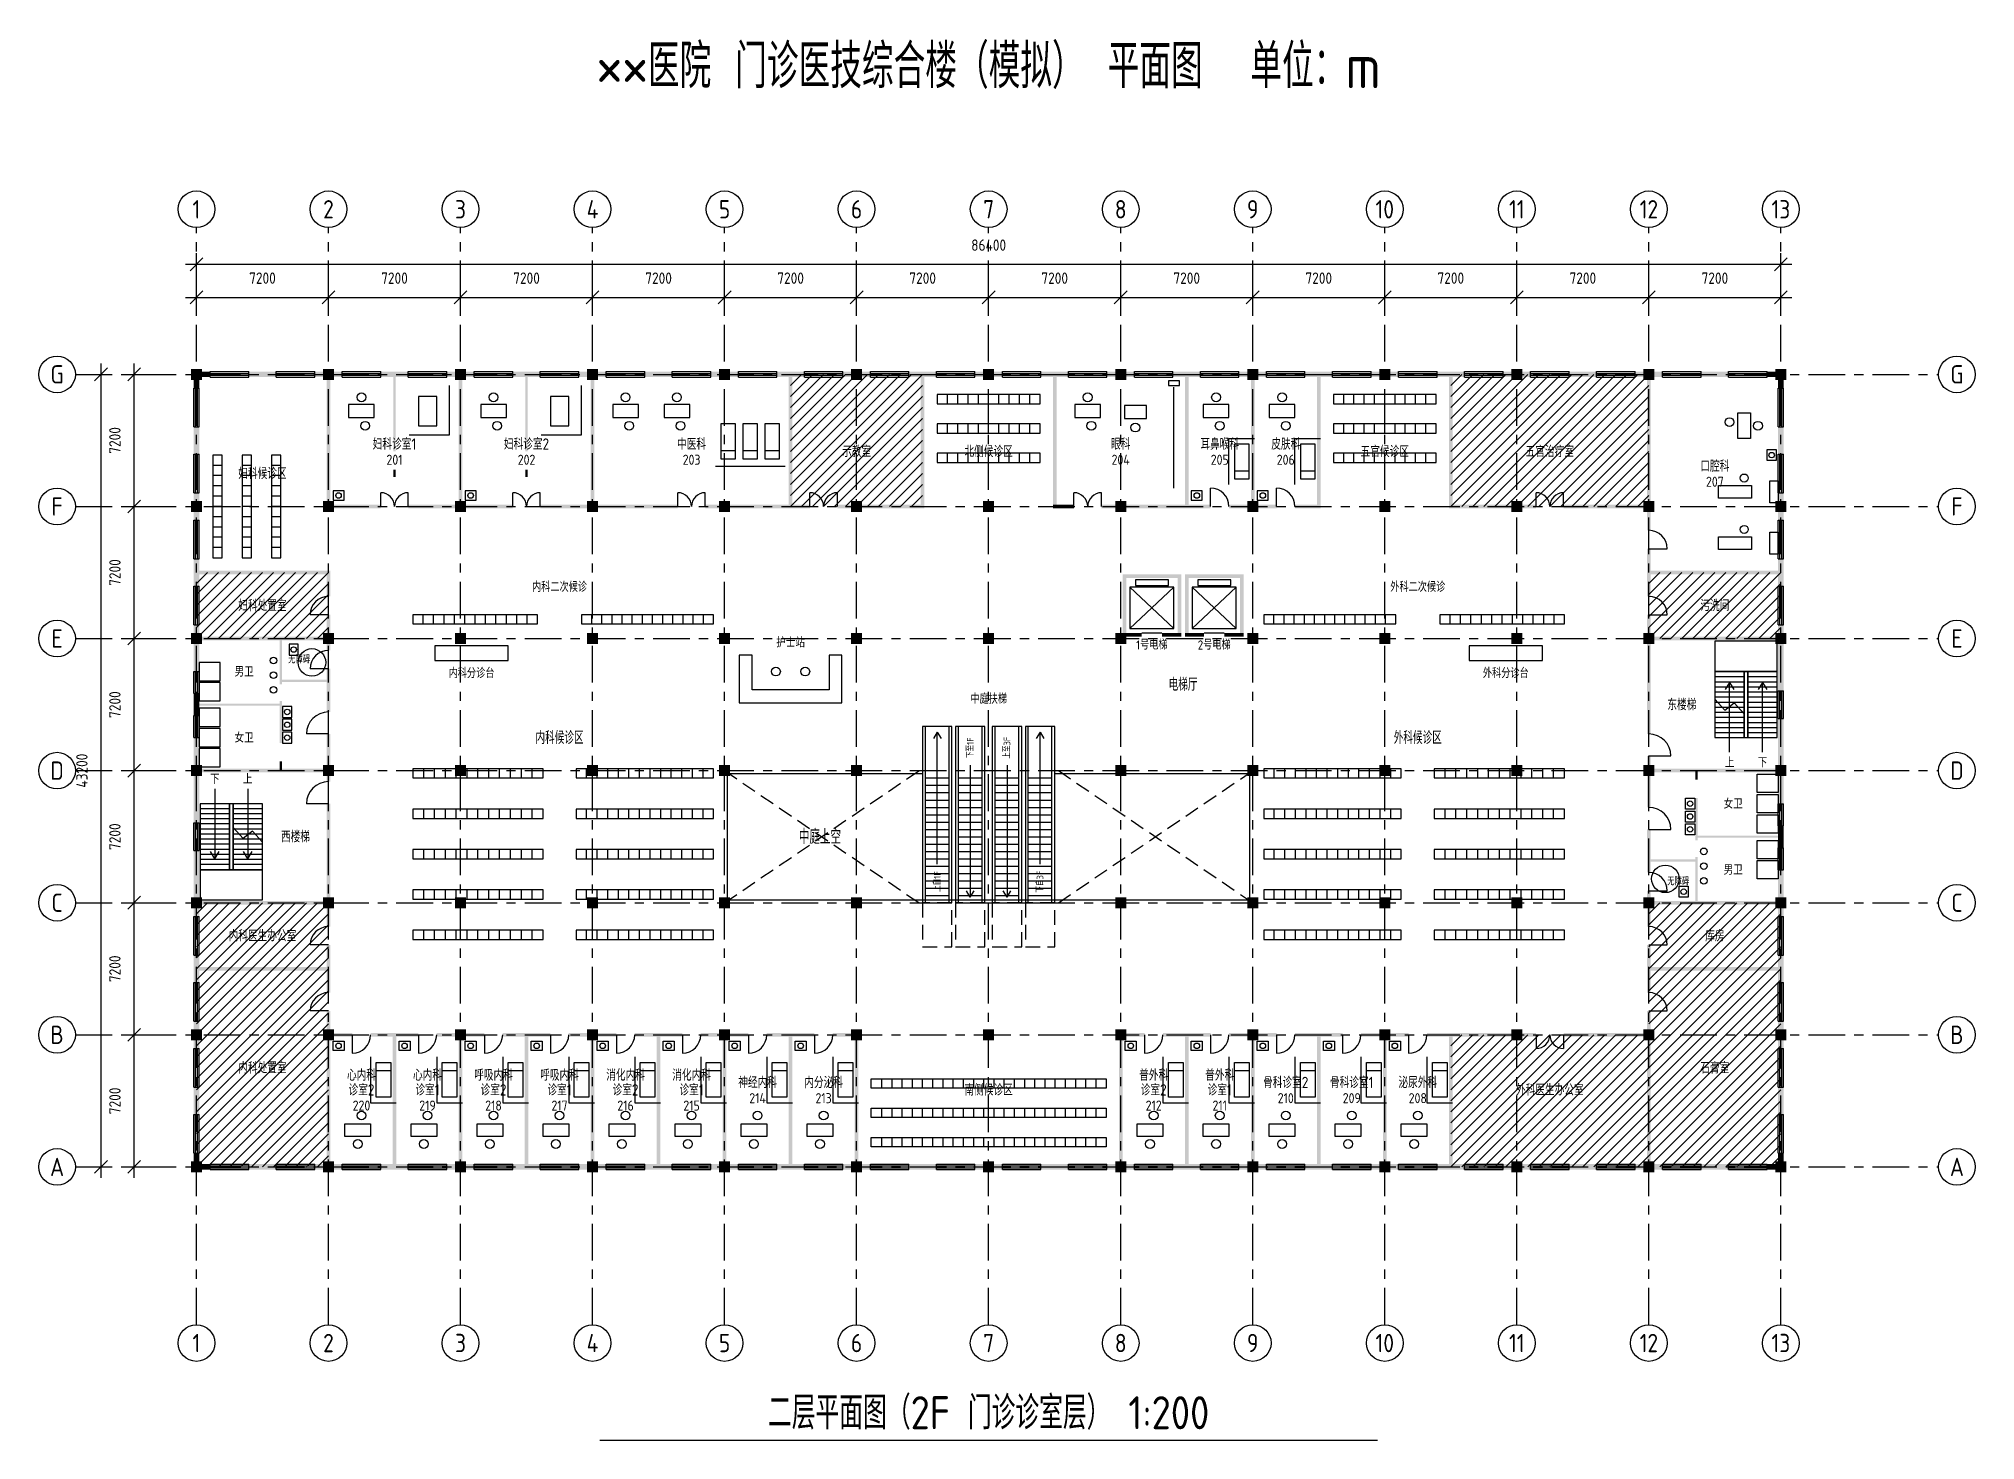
# Model space of a CAD drawing. Extents: x -9 to 337, y -15 to 61.
# Drawn here: x 111.4 to 217, y -14.9 to 61.5 of the extents above; entities that cross this region are included whole.
import ezdxf
from ezdxf.enums import TextEntityAlignment as Align

# ---------------------------------------------------------------- set-up
doc = ezdxf.new("R2010")
doc.units = 0
doc.linetypes.add('CENTER', pattern=[3.5, 2, -0.5, 0.5, -0.5])
doc.linetypes.add('DASHED', pattern=[1.2, 0.8, -0.4])
for name, color, linetype in [('AXIS', 1, 'CENTER'), ('AXIS_B', 1, 'CONTINUOUS'), ('AXIS_T', 7, 'CONTINUOUS'), ('COLUMN', 7, 'CONTINUOUS'), ('DIM', 3, 'CONTINUOUS'), ('DIM_T', 3, 'CONTINUOUS'), ('DOOR', 4, 'CONTINUOUS'), ('ELEV', 2, 'CONTINUOUS'), ('ESC', 2, 'CONTINUOUS'), ('FURN', 8, 'CONTINUOUS'), ('HATCH', 9, 'CONTINUOUS'), ('HIDDEN', 8, 'DASHED'), ('NUM', 1, 'CONTINUOUS'), ('RAIL', 5, 'CONTINUOUS'), ('STAIR', 2, 'CONTINUOUS'), ('TEXT', 7, 'CONTINUOUS'), ('TEXT2', 8, 'CONTINUOUS'), ('TITLE', 7, 'CONTINUOUS'), ('VOID', 8, 'DASHED'), ('WALL', 7, 'CONTINUOUS'), ('WINDOW', 4, 'CONTINUOUS')]:
    doc.layers.add(name, color=color, linetype=linetype)
doc.styles.add('CN', font='gbenor.shx', dxfattribs={"width": 0.7, "bigfont": 'gbcbig.shx'})

msp = doc.modelspace()

# ---------------------------------------------------------------- texts
at = {"layer": 'AXIS_T', "style": 'CN'}
for s, p in [('1', (120, 52.2)), ('2', (127.2, 52.2)), ('3', (134.4, 52.2)), ('4', (141.6, 52.2)), ('5', (148.8, 52.2)), ('6', (156, 52.2)), ('7', (163.2, 52.2)), ('8', (170.4, 52.2)), ('9', (177.6, 52.2)), ('10', (184.8, 52.2)), ('11', (192, 52.2)), ('12', (199.2, 52.2)), ('13', (206.4, 52.2)), ('G', (112.4, 43.2)), ('G', (216, 43.2)), ('F', (112.4, 36)), ('F', (216, 36)), ('E', (112.4, 28.8)), ('E', (216, 28.8)), ('D', (112.4, 21.6)), ('D', (216, 21.6)), ('C', (112.4, 14.4)), ('C', (216, 14.4)), ('B', (112.4, 7.2)), ('B', (216, 7.2)), ('A', (112.4, 0)), ('A', (216, 0)), ('1', (120, -9.6)), ('2', (127.2, -9.6)), ('3', (134.4, -9.6)), ('4', (141.6, -9.6)), ('5', (148.8, -9.6)), ('6', (156, -9.6)), ('7', (163.2, -9.6)), ('8', (170.4, -9.6)), ('9', (177.6, -9.6)), ('10', (184.8, -9.6)), ('11', (192, -9.6)), ('12', (199.2, -9.6)), ('13', (206.4, -9.6))]:
    msp.add_text(s, height=1, dxfattribs=at).set_placement(p, align=Align.MIDDLE_CENTER)
at = {"layer": 'DIM_T', "style": 'CN'}
for s, p in [('86400', (163.2, 49.75)), ('7200', (123.6, 47.95)), ('7200', (130.8, 47.95)), ('7200', (138, 47.95)), ('7200', (145.2, 47.95)), ('7200', (152.4, 47.95)), ('7200', (159.6, 47.95)), ('7200', (166.8, 47.95)), ('7200', (174, 47.95)), ('7200', (181.2, 47.95)), ('7200', (188.4, 47.95)), ('7200', (195.6, 47.95)), ('7200', (202.8, 47.95))]:
    msp.add_text(s, height=0.62, dxfattribs=at).set_placement(p, align=Align.BOTTOM_CENTER)
for s, p in [('7200', (116.05, 39.6)), ('7200', (116.05, 32.4)), ('7200', (116.05, 25.2)), ('43200', (114.25, 21.6)), ('7200', (116.05, 18)), ('7200', (116.05, 10.8)), ('7200', (116.05, 3.6))]:
    msp.add_text(s, height=0.62, rotation=90, dxfattribs=at).set_placement(p, align=Align.BOTTOM_CENTER)
at = {"layer": 'NUM', "style": 'CN'}
for s, p in [('201', (130.8, 38.547)), ('202', (138, 38.547)), ('203', (147, 38.547)), ('204', (170.4, 38.547)), ('205', (175.8, 38.547)), ('206', (179.4, 38.547)), ('207', (202.8, 37.347)), ('220', (129, 3.344)), ('219', (132.6, 3.344)), ('218', (136.2, 3.344)), ('217', (139.8, 3.344)), ('216', (143.4, 3.344)), ('215', (147, 3.344)), ('214', (150.6, 3.747)), ('213', (154.2, 3.747)), ('212', (172.2, 3.344)), ('211', (175.8, 3.344)), ('210', (179.4, 3.747)), ('209', (183, 3.747)), ('208', (186.6, 3.747))]:
    msp.add_text(s, height=0.55, dxfattribs=at).set_placement(p, align=Align.MIDDLE_CENTER)
at = {"layer": 'STAIR', "style": 'CN'}
for s, p in [('上', (203.6, 22.05)), ('下', (205.4, 22.05)), ('下', (121, 21.15)), ('上', (122.8, 21.15))]:
    msp.add_text(s, height=0.55, dxfattribs=at).set_placement(p, align=Align.MIDDLE_CENTER)
at = {"layer": 'TEXT', "style": 'CN'}
for s, height, p in [('妇科诊室1', 0.62, (130.8, 39.403)), ('妇科诊室2', 0.62, (138, 39.403)), ('中医科', 0.62, (147, 39.403)), ('眼科', 0.62, (170.4, 39.403)), ('耳鼻喉科', 0.62, (175.8, 39.403)), ('皮肤科', 0.62, (179.4, 39.403)), ('口腔科', 0.62, (202.8, 38.203)), ('护士站', 0.55, (152.4, 28.6)), ('1号电梯', 0.5, (172.1, 28.45)), ('2号电梯', 0.5, (175.5, 28.45)), ('无障碍', 0.4, (125.6, 27.65)), ('男卫', 0.55, (122.6, 27)), ('内科分诊台', 0.5, (135, 26.9)), ('外科分诊台', 0.5, (191.4, 26.9)), ('中庭扶梯', 0.5, (163.2, 25.5)), ('东楼梯', 0.62, (201, 25.2)), ('女卫', 0.55, (122.6, 23.4)), ('女卫', 0.55, (203.8, 19.8)), ('西楼梯', 0.62, (125.4, 18)), ('男卫', 0.55, (203.8, 16.2)), ('无障碍', 0.4, (200.8, 15.55)), ('心内科', 0.62, (129, 5.006)), ('心内科', 0.62, (132.6, 5.006)), ('呼吸内科', 0.62, (136.2, 5.006)), ('呼吸内科', 0.62, (139.8, 5.006)), ('消化内科', 0.62, (143.4, 5.006)), ('消化内科', 0.62, (147, 5.006)), ('普外科', 0.62, (172.2, 5.006)), ('普外科', 0.62, (175.8, 5.006)), ('诊室2', 0.62, (129, 4.2)), ('诊室1', 0.62, (132.6, 4.2)), ('诊室2', 0.62, (136.2, 4.2)), ('诊室1', 0.62, (139.8, 4.2)), ('诊室2', 0.62, (143.4, 4.2)), ('诊室1', 0.62, (147, 4.2)), ('神经内科', 0.62, (150.6, 4.603)), ('内分泌科', 0.62, (154.2, 4.603)), ('诊室2', 0.62, (172.2, 4.2)), ('诊室1', 0.62, (175.8, 4.2)), ('骨科诊室2', 0.62, (179.4, 4.603)), ('骨科诊室1', 0.62, (183, 4.603)), ('泌尿外科', 0.62, (186.6, 4.603))]:
    msp.add_text(s, height=height, dxfattribs=at).set_placement(p, align=Align.MIDDLE_CENTER)
for s, p in [('下至1F', (162.2, 22.85)), ('上至3F', (164.2, 22.85)), ('上自1F', (160.4, 15.55)), ('下自3F', (166, 15.55))]:
    msp.add_text(s, height=0.36, rotation=90, dxfattribs=at).set_placement(p, align=Align.MIDDLE_CENTER)
at = {"layer": 'TEXT2', "style": 'CN'}
for s, height, p in [('示教室', 0.62, (156, 39)), ('北侧候诊区', 0.62, (163.2, 39)), ('五官候诊区', 0.62, (184.8, 39)), ('五官治疗室', 0.62, (193.8, 39)), ('妇科候诊区', 0.62, (123.6, 37.8)), ('内科二次候诊', 0.5, (139.8, 31.6)), ('外科二次候诊', 0.5, (186.6, 31.6)), ('妇科处置室', 0.62, (123.6, 30.6)), ('污洗间', 0.62, (202.8, 30.6)), ('电梯厅', 0.7, (173.8, 26.3)), ('内科候诊区', 0.7, (139.8, 23.4)), ('外科候诊区', 0.7, (186.6, 23.4)), ('中庭上空', 0.8, (154, 18)), ('内科医生办公室', 0.62, (123.6, 12.6)), ('库房', 0.62, (202.8, 12.6)), ('内科处置室', 0.62, (123.6, 5.4)), ('石膏室', 0.62, (202.8, 5.4)), ('南侧候诊区', 0.62, (163.2, 4.2)), ('外科医生办公室', 0.62, (193.8, 4.2))]:
    msp.add_text(s, height=height, dxfattribs=at).set_placement(p, align=Align.MIDDLE_CENTER)
at = {"layer": 'TITLE', "style": 'CN'}
for s, height, p in [('××医院 门诊医技综合楼（模拟） 平面图  单位：m', 2.4, (163.2, 60)), ('二层平面图（2F 门诊诊室层） 1:200', 1.8, (163.2, -13.4))]:
    msp.add_text(s, height=height, dxfattribs=at).set_placement(p, align=Align.MIDDLE_CENTER)

# ---------------------------------------------------------------- linework, layer by layer
at = {"layer": 'AXIS'}
for p, q in [((120, -8.6), (120, 51.2)), ((127.2, -8.6), (127.2, 51.2)), ((134.4, -8.6), (134.4, 51.2)), ((141.6, -8.6), (141.6, 51.2)), ((148.8, -8.6), (148.8, 51.2)), ((156, -8.6), (156, 51.2)), ((163.2, -8.6), (163.2, 51.2)), ((170.4, -8.6), (170.4, 51.2)), ((177.6, -8.6), (177.6, 51.2)), ((184.8, -8.6), (184.8, 51.2)), ((192, -8.6), (192, 51.2)), ((199.2, -8.6), (199.2, 51.2)), ((206.4, -8.6), (206.4, 51.2)), ((113.4, 43.2), (215, 43.2)), ((113.4, 36), (215, 36)), ((113.4, 28.8), (215, 28.8)), ((113.4, 21.6), (215, 21.6)), ((113.4, 14.4), (215, 14.4)), ((113.4, 7.2), (215, 7.2)), ((113.4, 0), (215, 0))]:
    msp.add_line(p, q, dxfattribs=at)
at = {"layer": 'AXIS_B'}
for centre in [(120, 52.2), (127.2, 52.2), (134.4, 52.2), (141.6, 52.2), (148.8, 52.2), (156, 52.2), (163.2, 52.2), (170.4, 52.2), (177.6, 52.2), (184.8, 52.2), (192, 52.2), (199.2, 52.2), (206.4, 52.2), (112.4, 43.2), (216, 43.2), (112.4, 36), (216, 36), (112.4, 28.8), (216, 28.8), (112.4, 21.6), (216, 21.6), (112.4, 14.4), (216, 14.4), (112.4, 7.2), (216, 7.2), (112.4, 0), (216, 0), (120, -9.6), (127.2, -9.6), (134.4, -9.6), (141.6, -9.6), (148.8, -9.6), (156, -9.6), (163.2, -9.6), (170.4, -9.6), (177.6, -9.6), (184.8, -9.6), (192, -9.6), (199.2, -9.6), (206.4, -9.6)]:
    msp.add_circle(centre, 1, dxfattribs=at)
at = {"layer": 'COLUMN'}
for points in [[(119.7, 42.9), (120.3, 42.9), (119.7, 43.5), (120.3, 43.5)], [(126.9, 42.9), (127.5, 42.9), (126.9, 43.5), (127.5, 43.5)], [(134.1, 42.9), (134.7, 42.9), (134.1, 43.5), (134.7, 43.5)], [(141.3, 42.9), (141.9, 42.9), (141.3, 43.5), (141.9, 43.5)], [(148.5, 42.9), (149.1, 42.9), (148.5, 43.5), (149.1, 43.5)], [(155.7, 42.9), (156.3, 42.9), (155.7, 43.5), (156.3, 43.5)], [(162.9, 42.9), (163.5, 42.9), (162.9, 43.5), (163.5, 43.5)], [(170.1, 42.9), (170.7, 42.9), (170.1, 43.5), (170.7, 43.5)], [(177.3, 42.9), (177.9, 42.9), (177.3, 43.5), (177.9, 43.5)], [(184.5, 42.9), (185.1, 42.9), (184.5, 43.5), (185.1, 43.5)], [(191.7, 42.9), (192.3, 42.9), (191.7, 43.5), (192.3, 43.5)], [(198.9, 42.9), (199.5, 42.9), (198.9, 43.5), (199.5, 43.5)], [(206.1, 42.9), (206.7, 42.9), (206.1, 43.5), (206.7, 43.5)], [(119.7, 35.7), (120.3, 35.7), (119.7, 36.3), (120.3, 36.3)], [(126.9, 35.7), (127.5, 35.7), (126.9, 36.3), (127.5, 36.3)], [(134.1, 35.7), (134.7, 35.7), (134.1, 36.3), (134.7, 36.3)], [(141.3, 35.7), (141.9, 35.7), (141.3, 36.3), (141.9, 36.3)], [(148.5, 35.7), (149.1, 35.7), (148.5, 36.3), (149.1, 36.3)], [(155.7, 35.7), (156.3, 35.7), (155.7, 36.3), (156.3, 36.3)], [(162.9, 35.7), (163.5, 35.7), (162.9, 36.3), (163.5, 36.3)], [(170.1, 35.7), (170.7, 35.7), (170.1, 36.3), (170.7, 36.3)], [(177.3, 35.7), (177.9, 35.7), (177.3, 36.3), (177.9, 36.3)], [(184.5, 35.7), (185.1, 35.7), (184.5, 36.3), (185.1, 36.3)], [(191.7, 35.7), (192.3, 35.7), (191.7, 36.3), (192.3, 36.3)], [(198.9, 35.7), (199.5, 35.7), (198.9, 36.3), (199.5, 36.3)], [(206.1, 35.7), (206.7, 35.7), (206.1, 36.3), (206.7, 36.3)], [(119.7, 28.5), (120.3, 28.5), (119.7, 29.1), (120.3, 29.1)], [(126.9, 28.5), (127.5, 28.5), (126.9, 29.1), (127.5, 29.1)], [(134.1, 28.5), (134.7, 28.5), (134.1, 29.1), (134.7, 29.1)], [(141.3, 28.5), (141.9, 28.5), (141.3, 29.1), (141.9, 29.1)], [(148.5, 28.5), (149.1, 28.5), (148.5, 29.1), (149.1, 29.1)], [(155.7, 28.5), (156.3, 28.5), (155.7, 29.1), (156.3, 29.1)], [(162.9, 28.5), (163.5, 28.5), (162.9, 29.1), (163.5, 29.1)], [(170.1, 28.5), (170.7, 28.5), (170.1, 29.1), (170.7, 29.1)], [(177.3, 28.5), (177.9, 28.5), (177.3, 29.1), (177.9, 29.1)], [(184.5, 28.5), (185.1, 28.5), (184.5, 29.1), (185.1, 29.1)], [(191.7, 28.5), (192.3, 28.5), (191.7, 29.1), (192.3, 29.1)], [(198.9, 28.5), (199.5, 28.5), (198.9, 29.1), (199.5, 29.1)], [(206.1, 28.5), (206.7, 28.5), (206.1, 29.1), (206.7, 29.1)], [(119.7, 21.3), (120.3, 21.3), (119.7, 21.9), (120.3, 21.9)], [(126.9, 21.3), (127.5, 21.3), (126.9, 21.9), (127.5, 21.9)], [(134.1, 21.3), (134.7, 21.3), (134.1, 21.9), (134.7, 21.9)], [(141.3, 21.3), (141.9, 21.3), (141.3, 21.9), (141.9, 21.9)], [(148.5, 21.3), (149.1, 21.3), (148.5, 21.9), (149.1, 21.9)], [(155.7, 21.3), (156.3, 21.3), (155.7, 21.9), (156.3, 21.9)], [(170.1, 21.3), (170.7, 21.3), (170.1, 21.9), (170.7, 21.9)], [(177.3, 21.3), (177.9, 21.3), (177.3, 21.9), (177.9, 21.9)], [(184.5, 21.3), (185.1, 21.3), (184.5, 21.9), (185.1, 21.9)], [(191.7, 21.3), (192.3, 21.3), (191.7, 21.9), (192.3, 21.9)], [(198.9, 21.3), (199.5, 21.3), (198.9, 21.9), (199.5, 21.9)], [(206.1, 21.3), (206.7, 21.3), (206.1, 21.9), (206.7, 21.9)], [(119.7, 14.1), (120.3, 14.1), (119.7, 14.7), (120.3, 14.7)], [(126.9, 14.1), (127.5, 14.1), (126.9, 14.7), (127.5, 14.7)], [(134.1, 14.1), (134.7, 14.1), (134.1, 14.7), (134.7, 14.7)], [(141.3, 14.1), (141.9, 14.1), (141.3, 14.7), (141.9, 14.7)], [(148.5, 14.1), (149.1, 14.1), (148.5, 14.7), (149.1, 14.7)], [(155.7, 14.1), (156.3, 14.1), (155.7, 14.7), (156.3, 14.7)], [(170.1, 14.1), (170.7, 14.1), (170.1, 14.7), (170.7, 14.7)], [(177.3, 14.1), (177.9, 14.1), (177.3, 14.7), (177.9, 14.7)], [(184.5, 14.1), (185.1, 14.1), (184.5, 14.7), (185.1, 14.7)], [(191.7, 14.1), (192.3, 14.1), (191.7, 14.7), (192.3, 14.7)], [(198.9, 14.1), (199.5, 14.1), (198.9, 14.7), (199.5, 14.7)], [(206.1, 14.1), (206.7, 14.1), (206.1, 14.7), (206.7, 14.7)], [(119.7, 6.9), (120.3, 6.9), (119.7, 7.5), (120.3, 7.5)], [(126.9, 6.9), (127.5, 6.9), (126.9, 7.5), (127.5, 7.5)], [(134.1, 6.9), (134.7, 6.9), (134.1, 7.5), (134.7, 7.5)], [(141.3, 6.9), (141.9, 6.9), (141.3, 7.5), (141.9, 7.5)], [(148.5, 6.9), (149.1, 6.9), (148.5, 7.5), (149.1, 7.5)], [(155.7, 6.9), (156.3, 6.9), (155.7, 7.5), (156.3, 7.5)], [(162.9, 6.9), (163.5, 6.9), (162.9, 7.5), (163.5, 7.5)], [(170.1, 6.9), (170.7, 6.9), (170.1, 7.5), (170.7, 7.5)], [(177.3, 6.9), (177.9, 6.9), (177.3, 7.5), (177.9, 7.5)], [(184.5, 6.9), (185.1, 6.9), (184.5, 7.5), (185.1, 7.5)], [(191.7, 6.9), (192.3, 6.9), (191.7, 7.5), (192.3, 7.5)], [(198.9, 6.9), (199.5, 6.9), (198.9, 7.5), (199.5, 7.5)], [(206.1, 6.9), (206.7, 6.9), (206.1, 7.5), (206.7, 7.5)], [(119.7, -0.3), (120.3, -0.3), (119.7, 0.3), (120.3, 0.3)], [(126.9, -0.3), (127.5, -0.3), (126.9, 0.3), (127.5, 0.3)], [(134.1, -0.3), (134.7, -0.3), (134.1, 0.3), (134.7, 0.3)], [(141.3, -0.3), (141.9, -0.3), (141.3, 0.3), (141.9, 0.3)], [(148.5, -0.3), (149.1, -0.3), (148.5, 0.3), (149.1, 0.3)], [(155.7, -0.3), (156.3, -0.3), (155.7, 0.3), (156.3, 0.3)], [(162.9, -0.3), (163.5, -0.3), (162.9, 0.3), (163.5, 0.3)], [(170.1, -0.3), (170.7, -0.3), (170.1, 0.3), (170.7, 0.3)], [(177.3, -0.3), (177.9, -0.3), (177.3, 0.3), (177.9, 0.3)], [(184.5, -0.3), (185.1, -0.3), (184.5, 0.3), (185.1, 0.3)], [(191.7, -0.3), (192.3, -0.3), (191.7, 0.3), (192.3, 0.3)], [(198.9, -0.3), (199.5, -0.3), (198.9, 0.3), (199.5, 0.3)], [(206.1, -0.3), (206.7, -0.3), (206.1, 0.3), (206.7, 0.3)]]:
    msp.add_solid(points, dxfattribs=at)
at = {"layer": 'DIM'}
for p, q in [((120, 48.6), (120, 49.8)), ((206.4, 48.6), (206.4, 49.8)), ((119.4, 49.2), (207, 49.2)), ((119.65, 48.85), (120.35, 49.55)), ((206.05, 48.85), (206.75, 49.55)), ((119.65, 47.05), (120.35, 47.75)), ((120, 46.8), (120, 48)), ((126.85, 47.05), (127.55, 47.75)), ((127.2, 46.8), (127.2, 48)), ((134.05, 47.05), (134.75, 47.75)), ((134.4, 46.8), (134.4, 48)), ((141.25, 47.05), (141.95, 47.75)), ((141.6, 46.8), (141.6, 48)), ((148.45, 47.05), (149.15, 47.75)), ((148.8, 46.8), (148.8, 48)), ((155.65, 47.05), (156.35, 47.75)), ((156, 46.8), (156, 48)), ((162.85, 47.05), (163.55, 47.75)), ((163.2, 46.8), (163.2, 48)), ((170.05, 47.05), (170.75, 47.75)), ((170.4, 46.8), (170.4, 48)), ((177.25, 47.05), (177.95, 47.75)), ((177.6, 46.8), (177.6, 48)), ((184.45, 47.05), (185.15, 47.75)), ((184.8, 46.8), (184.8, 48)), ((191.65, 47.05), (192.35, 47.75)), ((192, 46.8), (192, 48)), ((198.85, 47.05), (199.55, 47.75)), ((199.2, 46.8), (199.2, 48)), ((206.05, 47.05), (206.75, 47.75)), ((206.4, 46.8), (206.4, 48)), ((119.4, 47.4), (207, 47.4)), ((114.45, 42.85), (115.15, 43.55)), ((114.8, -0.6), (114.8, 43.8)), ((116.25, 42.85), (116.95, 43.55)), ((116.6, -0.6), (116.6, 43.8)), ((114.2, 43.2), (115.4, 43.2)), ((116, 43.2), (117.2, 43.2)), ((116, 36), (117.2, 36)), ((116.25, 35.65), (116.95, 36.35)), ((116, 28.8), (117.2, 28.8)), ((116.25, 28.45), (116.95, 29.15)), ((116, 21.6), (117.2, 21.6)), ((116.25, 21.25), (116.95, 21.95)), ((116, 14.4), (117.2, 14.4)), ((116.25, 14.05), (116.95, 14.75)), ((116.25, 6.85), (116.95, 7.55)), ((116, 7.2), (117.2, 7.2)), ((114.2, 0), (115.4, 0)), ((114.45, -0.35), (115.15, 0.35)), ((116, 0), (117.2, 0)), ((116.25, -0.35), (116.95, 0.35))]:
    msp.add_line(p, q, dxfattribs=at)
at = {"layer": 'DOOR'}
for p, q in [((175.3, 36), (175.3, 37)), ((178.9, 36), (178.9, 37)), ((130.05, 36), (130.05, 36.75)), ((131.55, 36), (131.55, 36.75)), ((137.25, 36), (137.25, 36.75)), ((138.75, 36), (138.75, 36.75)), ((146.25, 36), (146.25, 36.75)), ((147.75, 36), (147.75, 36.75)), ((153.45, 36), (153.45, 36.75)), ((154.95, 36), (154.95, 36.75)), ((167.85, 36), (167.85, 36.75)), ((169.35, 36), (169.35, 36.75)), ((193.05, 36), (193.05, 36.75)), ((194.55, 36), (194.55, 36.75)), ((199.2, 33.7), (200.2, 33.7)), ((127.2, 30.1), (126.2, 30.1)), ((199.2, 30.1), (200.2, 30.1)), ((127.2, 27.15), (126.2, 27.15)), ((127.2, 23.6), (126, 23.6)), ((199.2, 22.4), (200.4, 22.4)), ((127.2, 19.8), (126, 19.8)), ((199.2, 18.4), (200.4, 18.4)), ((199.2, 15.05), (200.2, 15.05)), ((127.2, 12.1), (126.2, 12.1)), ((199.2, 12.1), (200.2, 12.1)), ((127.2, 8.5), (126.2, 8.5)), ((199.2, 8.5), (200.2, 8.5)), ((128.5, 7.2), (128.5, 6.2)), ((132.1, 7.2), (132.1, 6.2)), ((135.7, 7.2), (135.7, 6.2)), ((139.3, 7.2), (139.3, 6.2)), ((142.9, 7.2), (142.9, 6.2)), ((146.5, 7.2), (146.5, 6.2)), ((150.1, 7.2), (150.1, 6.2)), ((153.7, 7.2), (153.7, 6.2)), ((171.7, 7.2), (171.7, 6.2)), ((175.3, 7.2), (175.3, 6.2)), ((178.9, 7.2), (178.9, 6.2)), ((182.5, 7.2), (182.5, 6.2)), ((186.1, 7.2), (186.1, 6.2)), ((193.05, 7.2), (193.05, 6.45)), ((194.55, 7.2), (194.55, 6.45))]:
    msp.add_line(p, q, dxfattribs=at)
for centre, radius, start, end in [((175.3, 36), 1, 0, 90), ((178.9, 36), 1, 0, 90), ((130.05, 36), 0.75, 0, 90), ((131.55, 36), 0.75, 90, 180), ((137.25, 36), 0.75, 0, 90), ((138.75, 36), 0.75, 90, 180), ((146.25, 36), 0.75, 0, 90), ((147.75, 36), 0.75, 90, 180), ((153.45, 36), 0.75, 0, 90), ((154.95, 36), 0.75, 90, 180), ((167.85, 36), 0.75, 0, 90), ((169.35, 36), 0.75, 90, 180), ((193.05, 36), 0.75, 0, 90), ((194.55, 36), 0.75, 90, 180), ((199.2, 33.7), 1, 0, 90), ((127.2, 30.1), 1, 90, 180), ((199.2, 30.1), 1, 0, 90), ((127.2, 27.15), 1, 90, 180), ((127.2, 23.6), 1.2, 90, 180), ((199.2, 22.4), 1.2, 0, 90), ((127.2, 19.8), 1.2, 90, 180), ((199.2, 18.4), 1.2, 0, 90), ((199.2, 15.05), 1, 0, 90), ((127.2, 12.1), 1, 90, 180), ((199.2, 12.1), 1, 0, 90), ((127.2, 8.5), 1, 90, 180), ((199.2, 8.5), 1, 0, 90), ((128.5, 7.2), 1, 270, 0), ((132.1, 7.2), 1, 270, 0), ((135.7, 7.2), 1, 270, 0), ((139.3, 7.2), 1, 270, 0), ((142.9, 7.2), 1, 270, 0), ((146.5, 7.2), 1, 270, 0), ((150.1, 7.2), 1, 270, 0), ((153.7, 7.2), 1, 270, 0), ((171.7, 7.2), 1, 270, 0), ((175.3, 7.2), 1, 270, 0), ((178.9, 7.2), 1, 270, 0), ((182.5, 7.2), 1, 270, 0), ((186.1, 7.2), 1, 270, 0), ((193.05, 7.2), 0.75, 270, 0), ((194.55, 7.2), 0.75, 180, 270)]:
    msp.add_arc(centre, radius, start, end, dxfattribs=at)
at = {"layer": 'ELEV'}
for p, q in [((170.9, 29.35), (173.3, 31.6)), ((170.9, 31.6), (173.3, 29.35)), ((174.3, 29.35), (176.7, 31.6)), ((174.3, 31.6), (176.7, 29.35)), ((171.55, 29.12), (172.65, 29.12)), ((174.95, 29.12), (176.05, 29.12))]:
    msp.add_line(p, q, dxfattribs=at)
for points in [[(171.2, 31.7), (173, 31.7), (173, 32), (171.2, 32)], [(174.6, 31.7), (176.4, 31.7), (176.4, 32), (174.6, 32)], [(170.9, 29.35), (173.3, 29.35), (173.3, 31.6), (170.9, 31.6)], [(174.3, 29.35), (176.7, 29.35), (176.7, 31.6), (174.3, 31.6)]]:
    msp.add_lwpolyline(points, close=True, dxfattribs=at)
at = {"layer": 'ESC'}
for p, q in [((159.75, 14.4), (159.75, 24)), ((160.4, 23.7), (160.1938, 23.3572)), ((160.4, 23.7), (160.6062, 23.3572)), ((161.05, 14.4), (161.05, 24)), ((161.55, 14.4), (161.55, 24)), ((162.85, 14.4), (162.85, 24)), ((163.55, 14.4), (163.55, 24)), ((164.85, 14.4), (164.85, 24)), ((165.35, 14.4), (165.35, 24)), ((166, 23.7), (165.7938, 23.3572)), ((166, 23.7), (166.2062, 23.3572)), ((166.65, 14.4), (166.65, 24)), ((159.75, 21.2), (161.05, 21.2)), ((161.55, 21.2), (162.85, 21.2)), ((163.55, 21.2), (164.85, 21.2)), ((165.35, 21.2), (166.65, 21.2)), ((159.75, 20.8), (161.05, 20.8)), ((159.75, 20.4), (161.05, 20.4)), ((161.55, 20.8), (162.85, 20.8)), ((161.55, 20.4), (162.85, 20.4)), ((163.55, 20.8), (164.85, 20.8)), ((163.55, 20.4), (164.85, 20.4)), ((165.35, 20.8), (166.65, 20.8)), ((165.35, 20.4), (166.65, 20.4)), ((159.75, 20), (161.05, 20)), ((159.75, 19.6), (161.05, 19.6)), ((159.75, 19.2), (161.05, 19.2)), ((161.55, 20), (162.85, 20)), ((161.55, 19.6), (162.85, 19.6)), ((161.55, 19.2), (162.85, 19.2)), ((163.55, 20), (164.85, 20)), ((163.55, 19.6), (164.85, 19.6)), ((163.55, 19.2), (164.85, 19.2)), ((165.35, 20), (166.65, 20)), ((165.35, 19.6), (166.65, 19.6)), ((165.35, 19.2), (166.65, 19.2)), ((159.75, 18.8), (161.05, 18.8)), ((159.75, 18.4), (161.05, 18.4)), ((159.75, 18), (161.05, 18)), ((161.55, 18.8), (162.85, 18.8)), ((161.55, 18.4), (162.85, 18.4)), ((161.55, 18), (162.85, 18)), ((163.55, 18.8), (164.85, 18.8)), ((163.55, 18.4), (164.85, 18.4)), ((163.55, 18), (164.85, 18)), ((165.35, 18.8), (166.65, 18.8)), ((165.35, 18.4), (166.65, 18.4)), ((165.35, 18), (166.65, 18)), ((159.75, 17.6), (161.05, 17.6)), ((159.75, 17.2), (161.05, 17.2)), ((161.55, 17.6), (162.85, 17.6)), ((161.55, 17.2), (162.85, 17.2)), ((163.55, 17.6), (164.85, 17.6)), ((163.55, 17.2), (164.85, 17.2)), ((165.35, 17.6), (166.65, 17.6)), ((165.35, 17.2), (166.65, 17.2)), ((159.75, 16.8), (161.05, 16.8)), ((159.75, 16.4), (161.05, 16.4)), ((159.75, 16), (161.05, 16)), ((161.55, 16.8), (162.85, 16.8)), ((161.55, 16.4), (162.85, 16.4)), ((161.55, 16), (162.85, 16)), ((163.55, 16.8), (164.85, 16.8)), ((163.55, 16.4), (164.85, 16.4)), ((163.55, 16), (164.85, 16)), ((165.35, 16.8), (166.65, 16.8)), ((165.35, 16.4), (166.65, 16.4)), ((165.35, 16), (166.65, 16)), ((159.75, 15.6), (161.05, 15.6)), ((159.75, 15.2), (161.05, 15.2)), ((159.75, 14.8), (161.05, 14.8)), ((161.55, 15.6), (162.85, 15.6)), ((161.55, 15.2), (162.85, 15.2)), ((161.55, 14.8), (162.85, 14.8)), ((162.2, 14.7), (161.9938, 15.0428)), ((162.2, 14.7), (162.4062, 15.0428)), ((163.55, 15.6), (164.85, 15.6)), ((163.55, 15.2), (164.85, 15.2)), ((163.55, 14.8), (164.85, 14.8)), ((164.2, 14.7), (163.9938, 15.0428)), ((164.2, 14.7), (164.4062, 15.0428)), ((165.35, 15.6), (166.65, 15.6)), ((165.35, 15.2), (166.65, 15.2)), ((165.35, 14.8), (166.65, 14.8)), ((159.75, 14.4), (161.05, 14.4)), ((161.55, 14.4), (162.85, 14.4)), ((163.55, 14.4), (164.85, 14.4)), ((165.35, 14.4), (166.65, 14.4))]:
    msp.add_line(p, q, dxfattribs=at)
for points in [[(159.6, 14.4), (161.2, 14.4), (161.2, 24), (159.6, 24)], [(161.4, 14.4), (163, 14.4), (163, 24), (161.4, 24)], [(163.4, 14.4), (165, 14.4), (165, 24), (163.4, 24)], [(165.2, 14.4), (166.8, 14.4), (166.8, 24), (165.2, 24)]]:
    msp.add_lwpolyline(points, close=True, dxfattribs=at)
for points in [[(160.4, 16.5), (160.4, 23.7)], [(166, 16.5), (166, 23.7)], [(162.2, 21.9), (162.2, 14.7)], [(164.2, 21.9), (164.2, 14.7)]]:
    msp.add_lwpolyline(points, dxfattribs=at)
at = {"layer": 'FURN'}
for p, q in [((173.3, 37), (173.3, 42.5)), ((160.96, 41.6), (160.96, 42.1)), ((161.52, 41.6), (161.52, 42.1)), ((162.08, 41.6), (162.08, 42.1)), ((162.64, 41.6), (162.64, 42.1)), ((163.2, 41.6), (163.2, 42.1)), ((163.76, 41.6), (163.76, 42.1)), ((164.32, 41.6), (164.32, 42.1)), ((164.88, 41.6), (164.88, 42.1)), ((165.44, 41.6), (165.44, 42.1)), ((182.56, 41.6), (182.56, 42.1)), ((183.12, 41.6), (183.12, 42.1)), ((183.68, 41.6), (183.68, 42.1)), ((184.24, 41.6), (184.24, 42.1)), ((184.8, 41.6), (184.8, 42.1)), ((185.36, 41.6), (185.36, 42.1)), ((185.92, 41.6), (185.92, 42.1)), ((186.48, 41.6), (186.48, 42.1)), ((187.04, 41.6), (187.04, 42.1)), ((160.96, 40), (160.96, 40.5)), ((161.52, 40), (161.52, 40.5)), ((162.08, 40), (162.08, 40.5)), ((162.64, 40), (162.64, 40.5)), ((163.2, 40), (163.2, 40.5)), ((163.76, 40), (163.76, 40.5)), ((164.32, 40), (164.32, 40.5)), ((164.88, 40), (164.88, 40.5)), ((165.44, 40), (165.44, 40.5)), ((182.56, 40), (182.56, 40.5)), ((183.12, 40), (183.12, 40.5)), ((183.68, 40), (183.68, 40.5)), ((184.24, 40), (184.24, 40.5)), ((184.8, 40), (184.8, 40.5)), ((185.36, 40), (185.36, 40.5)), ((185.92, 40), (185.92, 40.5)), ((186.48, 40), (186.48, 40.5)), ((187.04, 40), (187.04, 40.5)), ((121.4, 38.24), (120.9, 38.24)), ((123, 38.24), (122.5, 38.24)), ((124.6, 38.24), (124.1, 38.24)), ((148.3, 38.2), (152.1, 38.2)), ((148.6, 39.05), (149.4, 39.05)), ((149.8, 39.05), (150.6, 39.05)), ((151, 39.05), (151.8, 39.05)), ((160.96, 38.4), (160.96, 38.9)), ((161.52, 38.4), (161.52, 38.9)), ((162.08, 38.4), (162.08, 38.9)), ((162.64, 38.4), (162.64, 38.9)), ((163.2, 38.4), (163.2, 38.9)), ((163.76, 38.4), (163.76, 38.9)), ((164.32, 38.4), (164.32, 38.9)), ((164.88, 38.4), (164.88, 38.9)), ((165.44, 38.4), (165.44, 38.9)), ((182.56, 38.4), (182.56, 38.9)), ((183.12, 38.4), (183.12, 38.9)), ((183.68, 38.4), (183.68, 38.9)), ((184.24, 38.4), (184.24, 38.9)), ((184.8, 38.4), (184.8, 38.9)), ((185.36, 38.4), (185.36, 38.9)), ((185.92, 38.4), (185.92, 38.9)), ((186.48, 38.4), (186.48, 38.9)), ((187.04, 38.4), (187.04, 38.9)), ((121.4, 37.68), (120.9, 37.68)), ((121.4, 37.12), (120.9, 37.12)), ((123, 37.68), (122.5, 37.68)), ((123, 37.12), (122.5, 37.12)), ((124.6, 37.68), (124.1, 37.68)), ((124.6, 37.12), (124.1, 37.12)), ((176.6, 37.95), (177.4, 37.95)), ((180.2, 37.95), (181, 37.95)), ((121.4, 36.56), (120.9, 36.56)), ((121.4, 36), (120.9, 36)), ((123, 36.56), (122.5, 36.56)), ((123, 36), (122.5, 36)), ((124.6, 36.56), (124.1, 36.56)), ((124.6, 36), (124.1, 36)), ((121.4, 35.44), (120.9, 35.44)), ((121.4, 34.88), (120.9, 34.88)), ((123, 35.44), (122.5, 35.44)), ((123, 34.88), (122.5, 34.88)), ((124.6, 35.44), (124.1, 35.44)), ((124.6, 34.88), (124.1, 34.88)), ((121.4, 34.32), (120.9, 34.32)), ((123, 34.32), (122.5, 34.32)), ((124.6, 34.32), (124.1, 34.32)), ((121.4, 33.76), (120.9, 33.76)), ((123, 33.76), (122.5, 33.76)), ((124.6, 33.76), (124.1, 33.76)), ((132.3667, 29.6), (132.3667, 30.1)), ((132.9333, 29.6), (132.9333, 30.1)), ((133.5, 29.6), (133.5, 30.1)), ((134.0667, 29.6), (134.0667, 30.1)), ((134.6333, 29.6), (134.6333, 30.1)), ((135.2, 29.6), (135.2, 30.1)), ((135.7667, 29.6), (135.7667, 30.1)), ((136.3333, 29.6), (136.3333, 30.1)), ((136.9, 29.6), (136.9, 30.1)), ((137.4667, 29.6), (137.4667, 30.1)), ((138.0333, 29.6), (138.0333, 30.1)), ((141.5538, 29.6), (141.5538, 30.1)), ((142.1077, 29.6), (142.1077, 30.1)), ((142.6615, 29.6), (142.6615, 30.1)), ((143.2154, 29.6), (143.2154, 30.1)), ((143.7692, 29.6), (143.7692, 30.1)), ((144.3231, 29.6), (144.3231, 30.1)), ((144.8769, 29.6), (144.8769, 30.1)), ((145.4308, 29.6), (145.4308, 30.1)), ((145.9846, 29.6), (145.9846, 30.1)), ((146.5385, 29.6), (146.5385, 30.1)), ((147.0923, 29.6), (147.0923, 30.1)), ((147.6462, 29.6), (147.6462, 30.1)), ((178.7538, 29.6), (178.7538, 30.1)), ((179.3077, 29.6), (179.3077, 30.1)), ((179.8615, 29.6), (179.8615, 30.1)), ((180.4154, 29.6), (180.4154, 30.1)), ((180.9692, 29.6), (180.9692, 30.1)), ((181.5231, 29.6), (181.5231, 30.1)), ((182.0769, 29.6), (182.0769, 30.1)), ((182.6308, 29.6), (182.6308, 30.1)), ((183.1846, 29.6), (183.1846, 30.1)), ((183.7385, 29.6), (183.7385, 30.1)), ((184.2923, 29.6), (184.2923, 30.1)), ((184.8462, 29.6), (184.8462, 30.1)), ((188.3667, 29.6), (188.3667, 30.1)), ((188.9333, 29.6), (188.9333, 30.1)), ((189.5, 29.6), (189.5, 30.1)), ((190.0667, 29.6), (190.0667, 30.1)), ((190.6333, 29.6), (190.6333, 30.1)), ((191.2, 29.6), (191.2, 30.1)), ((191.7667, 29.6), (191.7667, 30.1)), ((192.3333, 29.6), (192.3333, 30.1)), ((192.9, 29.6), (192.9, 30.1)), ((193.4667, 29.6), (193.4667, 30.1)), ((194.0333, 29.6), (194.0333, 30.1)), ((132.3917, 21.2), (132.3917, 21.7)), ((132.9833, 21.2), (132.9833, 21.7)), ((133.575, 21.2), (133.575, 21.7)), ((134.1667, 21.2), (134.1667, 21.7)), ((134.7583, 21.2), (134.7583, 21.7)), ((135.35, 21.2), (135.35, 21.7)), ((135.9417, 21.2), (135.9417, 21.7)), ((136.5333, 21.2), (136.5333, 21.7)), ((137.125, 21.2), (137.125, 21.7)), ((137.7167, 21.2), (137.7167, 21.7)), ((138.3083, 21.2), (138.3083, 21.7)), ((141.2769, 21.2), (141.2769, 21.7)), ((141.8538, 21.2), (141.8538, 21.7)), ((142.4308, 21.2), (142.4308, 21.7)), ((143.0077, 21.2), (143.0077, 21.7)), ((143.5846, 21.2), (143.5846, 21.7)), ((144.1615, 21.2), (144.1615, 21.7)), ((144.7385, 21.2), (144.7385, 21.7)), ((145.3154, 21.2), (145.3154, 21.7)), ((145.8923, 21.2), (145.8923, 21.7)), ((146.4692, 21.2), (146.4692, 21.7)), ((147.0462, 21.2), (147.0462, 21.7)), ((147.6231, 21.2), (147.6231, 21.7)), ((178.7769, 21.2), (178.7769, 21.7)), ((179.3538, 21.2), (179.3538, 21.7)), ((179.9308, 21.2), (179.9308, 21.7)), ((180.5077, 21.2), (180.5077, 21.7)), ((181.0846, 21.2), (181.0846, 21.7)), ((181.6615, 21.2), (181.6615, 21.7)), ((182.2385, 21.2), (182.2385, 21.7)), ((182.8154, 21.2), (182.8154, 21.7)), ((183.3923, 21.2), (183.3923, 21.7)), ((183.9692, 21.2), (183.9692, 21.7)), ((184.5462, 21.2), (184.5462, 21.7)), ((185.1231, 21.2), (185.1231, 21.7)), ((188.0917, 21.2), (188.0917, 21.7)), ((188.6833, 21.2), (188.6833, 21.7)), ((189.275, 21.2), (189.275, 21.7)), ((189.8667, 21.2), (189.8667, 21.7)), ((190.4583, 21.2), (190.4583, 21.7)), ((191.05, 21.2), (191.05, 21.7)), ((191.6417, 21.2), (191.6417, 21.7)), ((192.2333, 21.2), (192.2333, 21.7)), ((192.825, 21.2), (192.825, 21.7)), ((193.4167, 21.2), (193.4167, 21.7)), ((194.0083, 21.2), (194.0083, 21.7)), ((132.3917, 19), (132.3917, 19.5)), ((132.9833, 19), (132.9833, 19.5)), ((133.575, 19), (133.575, 19.5)), ((134.1667, 19), (134.1667, 19.5)), ((134.7583, 19), (134.7583, 19.5)), ((135.35, 19), (135.35, 19.5)), ((135.9417, 19), (135.9417, 19.5)), ((136.5333, 19), (136.5333, 19.5)), ((137.125, 19), (137.125, 19.5)), ((137.7167, 19), (137.7167, 19.5)), ((138.3083, 19), (138.3083, 19.5)), ((141.2769, 19), (141.2769, 19.5)), ((141.8538, 19), (141.8538, 19.5)), ((142.4308, 19), (142.4308, 19.5)), ((143.0077, 19), (143.0077, 19.5)), ((143.5846, 19), (143.5846, 19.5)), ((144.1615, 19), (144.1615, 19.5)), ((144.7385, 19), (144.7385, 19.5)), ((145.3154, 19), (145.3154, 19.5)), ((145.8923, 19), (145.8923, 19.5)), ((146.4692, 19), (146.4692, 19.5)), ((147.0462, 19), (147.0462, 19.5)), ((147.6231, 19), (147.6231, 19.5)), ((178.7769, 19), (178.7769, 19.5)), ((179.3538, 19), (179.3538, 19.5)), ((179.9308, 19), (179.9308, 19.5)), ((180.5077, 19), (180.5077, 19.5)), ((181.0846, 19), (181.0846, 19.5)), ((181.6615, 19), (181.6615, 19.5)), ((182.2385, 19), (182.2385, 19.5)), ((182.8154, 19), (182.8154, 19.5)), ((183.3923, 19), (183.3923, 19.5)), ((183.9692, 19), (183.9692, 19.5)), ((184.5462, 19), (184.5462, 19.5)), ((185.1231, 19), (185.1231, 19.5)), ((188.0917, 19), (188.0917, 19.5)), ((188.6833, 19), (188.6833, 19.5)), ((189.275, 19), (189.275, 19.5)), ((189.8667, 19), (189.8667, 19.5)), ((190.4583, 19), (190.4583, 19.5)), ((191.05, 19), (191.05, 19.5)), ((191.6417, 19), (191.6417, 19.5)), ((192.2333, 19), (192.2333, 19.5)), ((192.825, 19), (192.825, 19.5)), ((193.4167, 19), (193.4167, 19.5)), ((194.0083, 19), (194.0083, 19.5)), ((132.3917, 16.8), (132.3917, 17.3)), ((132.9833, 16.8), (132.9833, 17.3)), ((133.575, 16.8), (133.575, 17.3)), ((134.1667, 16.8), (134.1667, 17.3)), ((134.7583, 16.8), (134.7583, 17.3)), ((135.35, 16.8), (135.35, 17.3)), ((135.9417, 16.8), (135.9417, 17.3)), ((136.5333, 16.8), (136.5333, 17.3)), ((137.125, 16.8), (137.125, 17.3)), ((137.7167, 16.8), (137.7167, 17.3)), ((138.3083, 16.8), (138.3083, 17.3)), ((141.2769, 16.8), (141.2769, 17.3)), ((141.8538, 16.8), (141.8538, 17.3)), ((142.4308, 16.8), (142.4308, 17.3)), ((143.0077, 16.8), (143.0077, 17.3)), ((143.5846, 16.8), (143.5846, 17.3)), ((144.1615, 16.8), (144.1615, 17.3)), ((144.7385, 16.8), (144.7385, 17.3)), ((145.3154, 16.8), (145.3154, 17.3)), ((145.8923, 16.8), (145.8923, 17.3)), ((146.4692, 16.8), (146.4692, 17.3)), ((147.0462, 16.8), (147.0462, 17.3)), ((147.6231, 16.8), (147.6231, 17.3)), ((178.7769, 16.8), (178.7769, 17.3)), ((179.3538, 16.8), (179.3538, 17.3)), ((179.9308, 16.8), (179.9308, 17.3)), ((180.5077, 16.8), (180.5077, 17.3)), ((181.0846, 16.8), (181.0846, 17.3)), ((181.6615, 16.8), (181.6615, 17.3)), ((182.2385, 16.8), (182.2385, 17.3)), ((182.8154, 16.8), (182.8154, 17.3)), ((183.3923, 16.8), (183.3923, 17.3)), ((183.9692, 16.8), (183.9692, 17.3)), ((184.5462, 16.8), (184.5462, 17.3)), ((185.1231, 16.8), (185.1231, 17.3)), ((188.0917, 16.8), (188.0917, 17.3)), ((188.6833, 16.8), (188.6833, 17.3)), ((189.275, 16.8), (189.275, 17.3)), ((189.8667, 16.8), (189.8667, 17.3)), ((190.4583, 16.8), (190.4583, 17.3)), ((191.05, 16.8), (191.05, 17.3)), ((191.6417, 16.8), (191.6417, 17.3)), ((192.2333, 16.8), (192.2333, 17.3)), ((192.825, 16.8), (192.825, 17.3)), ((193.4167, 16.8), (193.4167, 17.3)), ((194.0083, 16.8), (194.0083, 17.3)), ((132.3917, 14.6), (132.3917, 15.1)), ((132.9833, 14.6), (132.9833, 15.1)), ((133.575, 14.6), (133.575, 15.1)), ((134.1667, 14.6), (134.1667, 15.1)), ((134.7583, 14.6), (134.7583, 15.1)), ((135.35, 14.6), (135.35, 15.1)), ((135.9417, 14.6), (135.9417, 15.1)), ((136.5333, 14.6), (136.5333, 15.1)), ((137.125, 14.6), (137.125, 15.1)), ((137.7167, 14.6), (137.7167, 15.1)), ((138.3083, 14.6), (138.3083, 15.1)), ((141.2769, 14.6), (141.2769, 15.1)), ((141.8538, 14.6), (141.8538, 15.1)), ((142.4308, 14.6), (142.4308, 15.1)), ((143.0077, 14.6), (143.0077, 15.1)), ((143.5846, 14.6), (143.5846, 15.1)), ((144.1615, 14.6), (144.1615, 15.1)), ((144.7385, 14.6), (144.7385, 15.1)), ((145.3154, 14.6), (145.3154, 15.1)), ((145.8923, 14.6), (145.8923, 15.1)), ((146.4692, 14.6), (146.4692, 15.1)), ((147.0462, 14.6), (147.0462, 15.1)), ((147.6231, 14.6), (147.6231, 15.1)), ((178.7769, 14.6), (178.7769, 15.1)), ((179.3538, 14.6), (179.3538, 15.1)), ((179.9308, 14.6), (179.9308, 15.1)), ((180.5077, 14.6), (180.5077, 15.1)), ((181.0846, 14.6), (181.0846, 15.1)), ((181.6615, 14.6), (181.6615, 15.1)), ((182.2385, 14.6), (182.2385, 15.1)), ((182.8154, 14.6), (182.8154, 15.1)), ((183.3923, 14.6), (183.3923, 15.1)), ((183.9692, 14.6), (183.9692, 15.1)), ((184.5462, 14.6), (184.5462, 15.1)), ((185.1231, 14.6), (185.1231, 15.1)), ((188.0917, 14.6), (188.0917, 15.1)), ((188.6833, 14.6), (188.6833, 15.1)), ((189.275, 14.6), (189.275, 15.1)), ((189.8667, 14.6), (189.8667, 15.1)), ((190.4583, 14.6), (190.4583, 15.1)), ((191.05, 14.6), (191.05, 15.1)), ((191.6417, 14.6), (191.6417, 15.1)), ((192.2333, 14.6), (192.2333, 15.1)), ((192.825, 14.6), (192.825, 15.1)), ((193.4167, 14.6), (193.4167, 15.1)), ((194.0083, 14.6), (194.0083, 15.1)), ((132.3917, 12.4), (132.3917, 12.9)), ((132.9833, 12.4), (132.9833, 12.9)), ((133.575, 12.4), (133.575, 12.9)), ((134.1667, 12.4), (134.1667, 12.9)), ((134.7583, 12.4), (134.7583, 12.9)), ((135.35, 12.4), (135.35, 12.9)), ((135.9417, 12.4), (135.9417, 12.9)), ((136.5333, 12.4), (136.5333, 12.9)), ((137.125, 12.4), (137.125, 12.9)), ((137.7167, 12.4), (137.7167, 12.9)), ((138.3083, 12.4), (138.3083, 12.9)), ((141.2769, 12.4), (141.2769, 12.9)), ((141.8538, 12.4), (141.8538, 12.9)), ((142.4308, 12.4), (142.4308, 12.9)), ((143.0077, 12.4), (143.0077, 12.9)), ((143.5846, 12.4), (143.5846, 12.9)), ((144.1615, 12.4), (144.1615, 12.9)), ((144.7385, 12.4), (144.7385, 12.9)), ((145.3154, 12.4), (145.3154, 12.9)), ((145.8923, 12.4), (145.8923, 12.9)), ((146.4692, 12.4), (146.4692, 12.9)), ((147.0462, 12.4), (147.0462, 12.9)), ((147.6231, 12.4), (147.6231, 12.9)), ((178.7769, 12.4), (178.7769, 12.9)), ((179.3538, 12.4), (179.3538, 12.9)), ((179.9308, 12.4), (179.9308, 12.9)), ((180.5077, 12.4), (180.5077, 12.9)), ((181.0846, 12.4), (181.0846, 12.9)), ((181.6615, 12.4), (181.6615, 12.9)), ((182.2385, 12.4), (182.2385, 12.9)), ((182.8154, 12.4), (182.8154, 12.9)), ((183.3923, 12.4), (183.3923, 12.9)), ((183.9692, 12.4), (183.9692, 12.9)), ((184.5462, 12.4), (184.5462, 12.9)), ((185.1231, 12.4), (185.1231, 12.9)), ((188.0917, 12.4), (188.0917, 12.9)), ((188.6833, 12.4), (188.6833, 12.9)), ((189.275, 12.4), (189.275, 12.9)), ((189.8667, 12.4), (189.8667, 12.9)), ((190.4583, 12.4), (190.4583, 12.9)), ((191.05, 12.4), (191.05, 12.9)), ((191.6417, 12.4), (191.6417, 12.9)), ((192.2333, 12.4), (192.2333, 12.9)), ((192.825, 12.4), (192.825, 12.9)), ((193.4167, 12.4), (193.4167, 12.9)), ((194.0083, 12.4), (194.0083, 12.9)), ((129.8, 5.25), (130.6, 5.25)), ((133.4, 5.25), (134.2, 5.25)), ((137, 5.25), (137.8, 5.25)), ((140.6, 5.25), (141.4, 5.25)), ((144.2, 5.25), (145, 5.25)), ((147.8, 5.25), (148.6, 5.25)), ((151.4, 5.25), (152.2, 5.25)), ((155, 5.25), (155.8, 5.25)), ((157.3565, 4.8), (157.3565, 4.3)), ((157.913, 4.8), (157.913, 4.3)), ((158.4696, 4.8), (158.4696, 4.3)), ((159.0261, 4.8), (159.0261, 4.3)), ((159.5826, 4.8), (159.5826, 4.3)), ((160.1391, 4.8), (160.1391, 4.3)), ((160.6957, 4.8), (160.6957, 4.3)), ((161.2522, 4.8), (161.2522, 4.3)), ((161.8087, 4.8), (161.8087, 4.3)), ((162.3652, 4.8), (162.3652, 4.3)), ((162.9217, 4.8), (162.9217, 4.3)), ((163.4783, 4.8), (163.4783, 4.3)), ((164.0348, 4.8), (164.0348, 4.3)), ((164.5913, 4.8), (164.5913, 4.3)), ((165.1478, 4.8), (165.1478, 4.3)), ((165.7043, 4.8), (165.7043, 4.3)), ((166.2609, 4.8), (166.2609, 4.3)), ((166.8174, 4.8), (166.8174, 4.3)), ((167.3739, 4.8), (167.3739, 4.3)), ((167.9304, 4.8), (167.9304, 4.3)), ((168.487, 4.8), (168.487, 4.3)), ((169.0435, 4.8), (169.0435, 4.3)), ((173, 5.25), (173.8, 5.25)), ((176.6, 5.25), (177.4, 5.25)), ((180.2, 5.25), (181, 5.25)), ((183.8, 5.25), (184.6, 5.25)), ((187.4, 5.25), (188.2, 5.25)), ((157.3565, 3.2), (157.3565, 2.7)), ((157.913, 3.2), (157.913, 2.7)), ((158.4696, 3.2), (158.4696, 2.7)), ((159.0261, 3.2), (159.0261, 2.7)), ((159.5826, 3.2), (159.5826, 2.7)), ((160.1391, 3.2), (160.1391, 2.7)), ((160.6957, 3.2), (160.6957, 2.7)), ((161.2522, 3.2), (161.2522, 2.7)), ((161.8087, 3.2), (161.8087, 2.7)), ((162.3652, 3.2), (162.3652, 2.7)), ((162.9217, 3.2), (162.9217, 2.7)), ((163.4783, 3.2), (163.4783, 2.7)), ((164.0348, 3.2), (164.0348, 2.7)), ((164.5913, 3.2), (164.5913, 2.7)), ((165.1478, 3.2), (165.1478, 2.7)), ((165.7043, 3.2), (165.7043, 2.7)), ((166.2609, 3.2), (166.2609, 2.7)), ((166.8174, 3.2), (166.8174, 2.7)), ((167.3739, 3.2), (167.3739, 2.7)), ((167.9304, 3.2), (167.9304, 2.7)), ((168.487, 3.2), (168.487, 2.7)), ((169.0435, 3.2), (169.0435, 2.7)), ((157.3565, 1.6), (157.3565, 1.1)), ((157.913, 1.6), (157.913, 1.1)), ((158.4696, 1.6), (158.4696, 1.1)), ((159.0261, 1.6), (159.0261, 1.1)), ((159.5826, 1.6), (159.5826, 1.1)), ((160.1391, 1.6), (160.1391, 1.1)), ((160.6957, 1.6), (160.6957, 1.1)), ((161.2522, 1.6), (161.2522, 1.1)), ((161.8087, 1.6), (161.8087, 1.1)), ((162.3652, 1.6), (162.3652, 1.1)), ((162.9217, 1.6), (162.9217, 1.1)), ((163.4783, 1.6), (163.4783, 1.1)), ((164.0348, 1.6), (164.0348, 1.1)), ((164.5913, 1.6), (164.5913, 1.1)), ((165.1478, 1.6), (165.1478, 1.1)), ((165.7043, 1.6), (165.7043, 1.1)), ((166.2609, 1.6), (166.2609, 1.1)), ((166.8174, 1.6), (166.8174, 1.1)), ((167.3739, 1.6), (167.3739, 1.1)), ((167.9304, 1.6), (167.9304, 1.1)), ((168.487, 1.6), (168.487, 1.1)), ((169.0435, 1.6), (169.0435, 1.1))]:
    msp.add_line(p, q, dxfattribs=at)
for points in [[(131.6, 39.9), (133.8, 39.9), (133.8, 42.6)], [(138.8, 39.9), (141, 39.9), (141, 42.6)], [(176.3, 37.2), (176.3, 39.7), (177.7, 39.7)], [(179.9, 37.2), (179.9, 39.7), (181.3, 39.7)], [(129.5, 6), (129.5, 3.5), (130.9, 3.5)], [(133.1, 6), (133.1, 3.5), (134.5, 3.5)], [(136.7, 6), (136.7, 3.5), (138.1, 3.5)], [(140.3, 6), (140.3, 3.5), (141.7, 3.5)], [(143.9, 6), (143.9, 3.5), (145.3, 3.5)], [(147.5, 6), (147.5, 3.5), (148.9, 3.5)], [(151.1, 6), (151.1, 3.5), (152.5, 3.5)], [(154.7, 6), (154.7, 3.5), (156.1, 3.5)], [(172.7, 6), (172.7, 3.5), (174.1, 3.5)], [(176.3, 6), (176.3, 3.5), (177.7, 3.5)], [(179.9, 6), (179.9, 3.5), (181.3, 3.5)], [(183.5, 6), (183.5, 3.5), (184.9, 3.5)], [(187.1, 6), (187.1, 3.5), (188.5, 3.5)]]:
    msp.add_lwpolyline(points, dxfattribs=at)
for points in [[(173, 42.6), (173.6, 42.6), (173.6, 42.85), (173, 42.85)], [(128.3, 40.85), (129.7, 40.85), (129.7, 41.55), (128.3, 41.55)], [(132.1, 40.4), (133.1, 40.4), (133.1, 42), (132.1, 42)], [(135.5, 40.85), (136.9, 40.85), (136.9, 41.55), (135.5, 41.55)], [(139.3, 40.4), (140.3, 40.4), (140.3, 42), (139.3, 42)], [(142.7, 40.85), (144.1, 40.85), (144.1, 41.55), (142.7, 41.55)], [(145.5, 40.85), (146.9, 40.85), (146.9, 41.55), (145.5, 41.55)], [(160.4, 41.6), (166, 41.6), (166, 42.1), (160.4, 42.1)], [(167.9, 40.85), (169.3, 40.85), (169.3, 41.55), (167.9, 41.55)], [(170.6, 40.8), (171.8, 40.8), (171.8, 41.5), (170.6, 41.5)], [(174.9, 40.85), (176.3, 40.85), (176.3, 41.55), (174.9, 41.55)], [(178.5, 40.85), (179.9, 40.85), (179.9, 41.55), (178.5, 41.55)], [(182, 41.6), (187.6, 41.6), (187.6, 42.1), (182, 42.1)], [(148.6, 38.6), (149.4, 38.6), (149.4, 40.5), (148.6, 40.5)], [(149.8, 38.6), (150.6, 38.6), (150.6, 40.5), (149.8, 40.5)], [(151, 38.6), (151.8, 38.6), (151.8, 40.5), (151, 40.5)], [(160.4, 40), (166, 40), (166, 40.5), (160.4, 40.5)], [(182, 40), (187.6, 40), (187.6, 40.5), (182, 40.5)], [(204.05, 39.7), (204.05, 41.1), (204.75, 41.1), (204.75, 39.7)], [(176.6, 37.5), (177.4, 37.5), (177.4, 39.4), (176.6, 39.4)], [(180.2, 37.5), (181, 37.5), (181, 39.4), (180.2, 39.4)], [(205.65, 38.5), (205.65, 39.1), (206.15, 39.1), (206.15, 38.5)], [(121.4, 33.2), (121.4, 38.8), (120.9, 38.8), (120.9, 33.2)], [(123, 33.2), (123, 38.8), (122.5, 38.8), (122.5, 33.2)], [(124.6, 33.2), (124.6, 38.8), (124.1, 38.8), (124.1, 33.2)], [(160.4, 38.4), (166, 38.4), (166, 38.9), (160.4, 38.9)], [(182, 38.4), (187.6, 38.4), (187.6, 38.9), (182, 38.9)], [(203, 36.45), (203, 37.15), (204.8, 37.15), (204.8, 36.45)], [(205.8, 36.2), (205.8, 37.4), (206.25, 37.4), (206.25, 36.2)], [(127.45, 36.35), (128.05, 36.35), (128.05, 36.85), (127.45, 36.85)], [(134.65, 36.35), (135.25, 36.35), (135.25, 36.85), (134.65, 36.85)], [(174.25, 36.35), (174.85, 36.35), (174.85, 36.85), (174.25, 36.85)], [(177.85, 36.35), (178.45, 36.35), (178.45, 36.85), (177.85, 36.85)], [(203, 33.65), (203, 34.35), (204.8, 34.35), (204.8, 33.65)], [(205.8, 33.4), (205.8, 34.6), (206.25, 34.6), (206.25, 33.4)], [(131.8, 29.6), (138.6, 29.6), (138.6, 30.1), (131.8, 30.1)], [(141, 29.6), (148.2, 29.6), (148.2, 30.1), (141, 30.1)], [(178.2, 29.6), (185.4, 29.6), (185.4, 30.1), (178.2, 30.1)], [(187.8, 29.6), (194.6, 29.6), (194.6, 30.1), (187.8, 30.1)], [(121.3, 26.5), (121.3, 27.5), (120.15, 27.5), (120.15, 26.5)], [(125.55, 27.9), (125.55, 28.5), (125.05, 28.5), (125.05, 27.9)], [(133, 27.6), (137, 27.6), (137, 28.4), (133, 28.4)], [(149.6, 25.3), (155.2, 25.3), (155.2, 27.9), (154.5, 27.9), (154.5, 26), (150.3, 26), (150.3, 27.9), (149.6, 27.9)], [(189.4, 27.6), (193.4, 27.6), (193.4, 28.4), (189.4, 28.4)], [(121.3, 25.4), (121.3, 26.4), (120.15, 26.4), (120.15, 25.4)], [(121.3, 24), (121.3, 25), (120.15, 25), (120.15, 24)], [(125.2, 24.5), (125.2, 25.1), (124.7, 25.1), (124.7, 24.5)], [(125.2, 23.8), (125.2, 24.4), (124.7, 24.4), (124.7, 23.8)], [(121.3, 22.9), (121.3, 23.9), (120.15, 23.9), (120.15, 22.9)], [(125.2, 23.1), (125.2, 23.7), (124.7, 23.7), (124.7, 23.1)], [(121.3, 21.8), (121.3, 22.8), (120.15, 22.8), (120.15, 21.8)], [(131.8, 21.2), (138.9, 21.2), (138.9, 21.7), (131.8, 21.7)], [(140.7, 21.2), (148.2, 21.2), (148.2, 21.7), (140.7, 21.7)], [(178.2, 21.2), (185.7, 21.2), (185.7, 21.7), (178.2, 21.7)], [(187.5, 21.2), (194.6, 21.2), (194.6, 21.7), (187.5, 21.7)], [(205.1, 20.4), (205.1, 21.4), (206.25, 21.4), (206.25, 20.4)], [(201.2, 19.5), (201.2, 20.1), (201.7, 20.1), (201.7, 19.5)], [(205.1, 19.3), (205.1, 20.3), (206.25, 20.3), (206.25, 19.3)], [(131.8, 19), (138.9, 19), (138.9, 19.5), (131.8, 19.5)], [(140.7, 19), (148.2, 19), (148.2, 19.5), (140.7, 19.5)], [(178.2, 19), (185.7, 19), (185.7, 19.5), (178.2, 19.5)], [(187.5, 19), (194.6, 19), (194.6, 19.5), (187.5, 19.5)], [(201.2, 18.8), (201.2, 19.4), (201.7, 19.4), (201.7, 18.8)], [(205.1, 18.2), (205.1, 19.2), (206.25, 19.2), (206.25, 18.2)], [(201.2, 18.1), (201.2, 18.7), (201.7, 18.7), (201.7, 18.1)], [(131.8, 16.8), (138.9, 16.8), (138.9, 17.3), (131.8, 17.3)], [(140.7, 16.8), (148.2, 16.8), (148.2, 17.3), (140.7, 17.3)], [(178.2, 16.8), (185.7, 16.8), (185.7, 17.3), (178.2, 17.3)], [(187.5, 16.8), (194.6, 16.8), (194.6, 17.3), (187.5, 17.3)], [(205.1, 16.8), (205.1, 17.8), (206.25, 17.8), (206.25, 16.8)], [(205.1, 15.7), (205.1, 16.7), (206.25, 16.7), (206.25, 15.7)], [(131.8, 14.6), (138.9, 14.6), (138.9, 15.1), (131.8, 15.1)], [(140.7, 14.6), (148.2, 14.6), (148.2, 15.1), (140.7, 15.1)], [(178.2, 14.6), (185.7, 14.6), (185.7, 15.1), (178.2, 15.1)], [(187.5, 14.6), (194.6, 14.6), (194.6, 15.1), (187.5, 15.1)], [(200.85, 14.7), (200.85, 15.3), (201.35, 15.3), (201.35, 14.7)], [(131.8, 12.4), (138.9, 12.4), (138.9, 12.9), (131.8, 12.9)], [(140.7, 12.4), (148.2, 12.4), (148.2, 12.9), (140.7, 12.9)], [(178.2, 12.4), (185.7, 12.4), (185.7, 12.9), (178.2, 12.9)], [(187.5, 12.4), (194.6, 12.4), (194.6, 12.9), (187.5, 12.9)], [(127.45, 6.85), (128.05, 6.85), (128.05, 6.35), (127.45, 6.35)], [(131.05, 6.85), (131.65, 6.85), (131.65, 6.35), (131.05, 6.35)], [(134.65, 6.85), (135.25, 6.85), (135.25, 6.35), (134.65, 6.35)], [(138.25, 6.85), (138.85, 6.85), (138.85, 6.35), (138.25, 6.35)], [(141.85, 6.85), (142.45, 6.85), (142.45, 6.35), (141.85, 6.35)], [(145.45, 6.85), (146.05, 6.85), (146.05, 6.35), (145.45, 6.35)], [(149.05, 6.85), (149.65, 6.85), (149.65, 6.35), (149.05, 6.35)], [(152.65, 6.85), (153.25, 6.85), (153.25, 6.35), (152.65, 6.35)], [(170.65, 6.85), (171.25, 6.85), (171.25, 6.35), (170.65, 6.35)], [(174.25, 6.85), (174.85, 6.85), (174.85, 6.35), (174.25, 6.35)], [(177.85, 6.85), (178.45, 6.85), (178.45, 6.35), (177.85, 6.35)], [(181.45, 6.85), (182.05, 6.85), (182.05, 6.35), (181.45, 6.35)], [(185.05, 6.85), (185.65, 6.85), (185.65, 6.35), (185.05, 6.35)], [(129.8, 5.7), (130.6, 5.7), (130.6, 3.8), (129.8, 3.8)], [(133.4, 5.7), (134.2, 5.7), (134.2, 3.8), (133.4, 3.8)], [(137, 5.7), (137.8, 5.7), (137.8, 3.8), (137, 3.8)], [(140.6, 5.7), (141.4, 5.7), (141.4, 3.8), (140.6, 3.8)], [(144.2, 5.7), (145, 5.7), (145, 3.8), (144.2, 3.8)], [(147.8, 5.7), (148.6, 5.7), (148.6, 3.8), (147.8, 3.8)], [(151.4, 5.7), (152.2, 5.7), (152.2, 3.8), (151.4, 3.8)], [(155, 5.7), (155.8, 5.7), (155.8, 3.8), (155, 3.8)], [(173, 5.7), (173.8, 5.7), (173.8, 3.8), (173, 3.8)], [(176.6, 5.7), (177.4, 5.7), (177.4, 3.8), (176.6, 3.8)], [(180.2, 5.7), (181, 5.7), (181, 3.8), (180.2, 3.8)], [(183.8, 5.7), (184.6, 5.7), (184.6, 3.8), (183.8, 3.8)], [(187.4, 5.7), (188.2, 5.7), (188.2, 3.8), (187.4, 3.8)], [(156.8, 4.8), (169.6, 4.8), (169.6, 4.3), (156.8, 4.3)], [(156.8, 3.2), (169.6, 3.2), (169.6, 2.7), (156.8, 2.7)], [(128.1, 2.35), (129.5, 2.35), (129.5, 1.65), (128.1, 1.65)], [(131.7, 2.35), (133.1, 2.35), (133.1, 1.65), (131.7, 1.65)], [(135.3, 2.35), (136.7, 2.35), (136.7, 1.65), (135.3, 1.65)], [(138.9, 2.35), (140.3, 2.35), (140.3, 1.65), (138.9, 1.65)], [(142.5, 2.35), (143.9, 2.35), (143.9, 1.65), (142.5, 1.65)], [(146.1, 2.35), (147.5, 2.35), (147.5, 1.65), (146.1, 1.65)], [(149.7, 2.35), (151.1, 2.35), (151.1, 1.65), (149.7, 1.65)], [(153.3, 2.35), (154.7, 2.35), (154.7, 1.65), (153.3, 1.65)], [(171.3, 2.35), (172.7, 2.35), (172.7, 1.65), (171.3, 1.65)], [(174.9, 2.35), (176.3, 2.35), (176.3, 1.65), (174.9, 1.65)], [(178.5, 2.35), (179.9, 2.35), (179.9, 1.65), (178.5, 1.65)], [(182.1, 2.35), (183.5, 2.35), (183.5, 1.65), (182.1, 1.65)], [(185.7, 2.35), (187.1, 2.35), (187.1, 1.65), (185.7, 1.65)], [(156.8, 1.6), (169.6, 1.6), (169.6, 1.1), (156.8, 1.1)]]:
    msp.add_lwpolyline(points, close=True, dxfattribs=at)
for centre, radius in [((129, 41.95), 0.24), ((136.2, 41.95), 0.24), ((143.4, 41.95), 0.24), ((146.2, 41.95), 0.24), ((168.6, 41.95), 0.24), ((175.6, 41.95), 0.24), ((179.2, 41.95), 0.24), ((129.2, 40.4), 0.24), ((136.4, 40.4), 0.24), ((143.6, 40.4), 0.24), ((146.4, 40.4), 0.24), ((168.8, 40.4), 0.24), ((171.2, 40.3), 0.24), ((175.8, 40.4), 0.24), ((179.4, 40.4), 0.24), ((203.6, 40.6), 0.24), ((205.15, 40.4), 0.24), ((205.9, 38.8), 0.15), ((204.4, 37.55), 0.22), ((127.75, 36.6), 0.15), ((134.95, 36.6), 0.15), ((174.55, 36.6), 0.15), ((178.15, 36.6), 0.15), ((204.4, 34.75), 0.22), ((124.2, 27.6), 0.18), ((125.3, 28.2), 0.15), ((126.3, 27.5), 0.75), ((124.2, 26.8), 0.18), ((151.6, 27), 0.24), ((153.2, 27), 0.24), ((124.2, 26), 0.18), ((124.95, 24.8), 0.15), ((124.95, 24.1), 0.15), ((124.95, 23.4), 0.15), ((201.45, 19.8), 0.15), ((201.45, 19.1), 0.15), ((201.45, 18.4), 0.15), ((202.2, 17.2), 0.18), ((200.1, 15.7), 0.75), ((202.2, 16.4), 0.18), ((201.1, 15), 0.15), ((202.2, 15.6), 0.18), ((127.75, 6.6), 0.15), ((131.35, 6.6), 0.15), ((134.95, 6.6), 0.15), ((138.55, 6.6), 0.15), ((142.15, 6.6), 0.15), ((145.75, 6.6), 0.15), ((149.35, 6.6), 0.15), ((152.95, 6.6), 0.15), ((170.95, 6.6), 0.15), ((174.55, 6.6), 0.15), ((178.15, 6.6), 0.15), ((181.75, 6.6), 0.15), ((185.35, 6.6), 0.15), ((129, 2.8), 0.24), ((132.6, 2.8), 0.24), ((136.2, 2.8), 0.24), ((139.8, 2.8), 0.24), ((143.4, 2.8), 0.24), ((147, 2.8), 0.24), ((150.6, 2.8), 0.24), ((154.2, 2.8), 0.24), ((172.2, 2.8), 0.24), ((175.8, 2.8), 0.24), ((179.4, 2.8), 0.24), ((183, 2.8), 0.24), ((186.6, 2.8), 0.24), ((128.8, 1.25), 0.24), ((132.4, 1.25), 0.24), ((136, 1.25), 0.24), ((139.6, 1.25), 0.24), ((143.2, 1.25), 0.24), ((146.8, 1.25), 0.24), ((150.4, 1.25), 0.24), ((154, 1.25), 0.24), ((172, 1.25), 0.24), ((175.6, 1.25), 0.24), ((179.2, 1.25), 0.24), ((182.8, 1.25), 0.24), ((186.4, 1.25), 0.24)]:
    msp.add_circle(centre, radius, dxfattribs=at)
at = {"layer": 'HATCH'}
for p, q in [((152.4, 42.6), (153, 43.2)), ((152.4, 42), (153.6, 43.2)), ((152.4, 41.4), (154.2, 43.2)), ((152.4, 40.8), (154.8, 43.2)), ((152.4, 40.2), (155.4, 43.2)), ((152.4, 39.6), (156, 43.2)), ((152.4, 39), (156.6, 43.2)), ((152.4, 38.4), (157.2, 43.2)), ((152.4, 37.8), (157.8, 43.2)), ((152.4, 37.2), (158.4, 43.2)), ((152.4, 36.6), (159, 43.2)), ((152.4, 36), (159.6, 43.2)), ((153, 36), (159.6, 42.6)), ((188.4, 42.6), (189, 43.2)), ((188.4, 42), (189.6, 43.2)), ((188.4, 41.4), (190.2, 43.2)), ((188.4, 40.8), (190.8, 43.2)), ((188.4, 40.2), (191.4, 43.2)), ((188.4, 39.6), (192, 43.2)), ((188.4, 39), (192.6, 43.2)), ((188.4, 38.4), (193.2, 43.2)), ((188.4, 37.8), (193.8, 43.2)), ((188.4, 37.2), (194.4, 43.2)), ((188.4, 36.6), (195, 43.2)), ((188.4, 36), (195.6, 43.2)), ((189, 36), (196.2, 43.2)), ((189.6, 36), (196.8, 43.2)), ((190.2, 36), (197.4, 43.2)), ((190.8, 36), (198, 43.2)), ((191.4, 36), (198.6, 43.2)), ((192, 36), (199.2, 43.2)), ((192.6, 36), (199.2, 42.6)), ((153.6, 36), (159.6, 42)), ((154.2, 36), (159.6, 41.4)), ((193.2, 36), (199.2, 42)), ((193.8, 36), (199.2, 41.4)), ((154.8, 36), (159.6, 40.8)), ((155.4, 36), (159.6, 40.2)), ((194.4, 36), (199.2, 40.8)), ((195, 36), (199.2, 40.2)), ((156, 36), (159.6, 39.6)), ((195.6, 36), (199.2, 39.6)), ((156.6, 36), (159.6, 39)), ((157.2, 36), (159.6, 38.4)), ((196.2, 36), (199.2, 39)), ((196.8, 36), (199.2, 38.4)), ((157.8, 36), (159.6, 37.8)), ((158.4, 36), (159.6, 37.2)), ((197.4, 36), (199.2, 37.8)), ((198, 36), (199.2, 37.2)), ((159, 36), (159.6, 36.6)), ((198.6, 36), (199.2, 36.6)), ((120, 31.8), (120.6, 32.4)), ((120, 31.2), (121.2, 32.4)), ((120, 30.6), (121.8, 32.4)), ((120, 30), (122.4, 32.4)), ((120, 29.4), (123, 32.4)), ((120, 28.8), (123.6, 32.4)), ((120.6, 28.8), (124.2, 32.4)), ((121.2, 28.8), (124.8, 32.4)), ((121.8, 28.8), (125.4, 32.4)), ((122.4, 28.8), (126, 32.4)), ((123, 28.8), (126.6, 32.4)), ((123.6, 28.8), (127.2, 32.4)), ((124.2, 28.8), (127.2, 31.8)), ((199.2, 31.8), (199.8, 32.4)), ((199.2, 31.2), (200.4, 32.4)), ((199.2, 30.6), (201, 32.4)), ((199.2, 30), (201.6, 32.4)), ((199.2, 29.4), (202.2, 32.4)), ((199.2, 28.8), (202.8, 32.4)), ((199.8, 28.8), (203.4, 32.4)), ((200.4, 28.8), (204, 32.4)), ((201, 28.8), (204.6, 32.4)), ((201.6, 28.8), (205.2, 32.4)), ((202.2, 28.8), (205.8, 32.4)), ((202.8, 28.8), (206.4, 32.4)), ((203.4, 28.8), (206.4, 31.8)), ((124.8, 28.8), (127.2, 31.2)), ((204, 28.8), (206.4, 31.2)), ((125.4, 28.8), (127.2, 30.6)), ((126, 28.8), (127.2, 30)), ((204.6, 28.8), (206.4, 30.6)), ((205.2, 28.8), (206.4, 30)), ((126.6, 28.8), (127.2, 29.4)), ((205.8, 28.8), (206.4, 29.4)), ((120, 13.8), (120.6, 14.4)), ((120, 13.2), (121.2, 14.4)), ((120, 12.6), (121.8, 14.4)), ((120, 12), (122.4, 14.4)), ((120, 11.4), (123, 14.4)), ((120, 10.8), (123.6, 14.4)), ((120.6, 10.8), (124.2, 14.4)), ((121.2, 10.8), (124.8, 14.4)), ((121.8, 10.8), (125.4, 14.4)), ((122.4, 10.8), (126, 14.4)), ((123, 10.8), (126.6, 14.4)), ((123.6, 10.8), (127.2, 14.4)), ((124.2, 10.8), (127.2, 13.8)), ((199.2, 13.8), (199.8, 14.4)), ((199.2, 13.2), (200.4, 14.4)), ((199.2, 12.6), (201, 14.4)), ((199.2, 12), (201.6, 14.4)), ((199.2, 11.4), (202.2, 14.4)), ((199.2, 10.8), (202.8, 14.4)), ((199.8, 10.8), (203.4, 14.4)), ((200.4, 10.8), (204, 14.4)), ((201, 10.8), (204.6, 14.4)), ((201.6, 10.8), (205.2, 14.4)), ((202.2, 10.8), (205.8, 14.4)), ((202.8, 10.8), (206.4, 14.4)), ((203.4, 10.8), (206.4, 13.8)), ((124.8, 10.8), (127.2, 13.2)), ((204, 10.8), (206.4, 13.2)), ((125.4, 10.8), (127.2, 12.6)), ((126, 10.8), (127.2, 12)), ((204.6, 10.8), (206.4, 12.6)), ((205.2, 10.8), (206.4, 12)), ((120, 10.2), (120.6, 10.8)), ((120, 9.6), (121.2, 10.8)), ((120, 9), (121.8, 10.8)), ((120, 8.4), (122.4, 10.8)), ((120, 7.8), (123, 10.8)), ((120, 7.2), (123.6, 10.8)), ((120, 6.6), (124.2, 10.8)), ((120, 6), (124.8, 10.8)), ((120, 5.4), (125.4, 10.8)), ((120, 4.8), (126, 10.8)), ((120, 4.2), (126.6, 10.8)), ((120, 3.6), (127.2, 10.8)), ((126.6, 10.8), (127.2, 11.4)), ((199.2, 10.2), (199.8, 10.8)), ((199.2, 9.6), (200.4, 10.8)), ((199.2, 9), (201, 10.8)), ((199.2, 8.4), (201.6, 10.8)), ((199.2, 7.8), (202.2, 10.8)), ((199.2, 7.2), (202.8, 10.8)), ((199.2, 6.6), (203.4, 10.8)), ((199.2, 6), (204, 10.8)), ((199.2, 5.4), (204.6, 10.8)), ((199.2, 4.8), (205.2, 10.8)), ((199.2, 4.2), (205.8, 10.8)), ((199.2, 3.6), (206.4, 10.8)), ((205.8, 10.8), (206.4, 11.4)), ((120, 3), (127.2, 10.2)), ((120, 2.4), (127.2, 9.6)), ((199.2, 3), (206.4, 10.2)), ((199.2, 2.4), (206.4, 9.6)), ((120, 1.8), (127.2, 9)), ((199.2, 1.8), (206.4, 9)), ((120, 1.2), (127.2, 8.4)), ((120, 0.6), (127.2, 7.8)), ((199.2, 1.2), (206.4, 8.4)), ((199.2, 0.6), (206.4, 7.8)), ((120, 0), (127.2, 7.2)), ((120.6, 0), (127.2, 6.6)), ((188.4, 6.6), (189, 7.2)), ((188.4, 6), (189.6, 7.2)), ((188.4, 5.4), (190.2, 7.2)), ((188.4, 4.8), (190.8, 7.2)), ((188.4, 4.2), (191.4, 7.2)), ((188.4, 3.6), (192, 7.2)), ((188.4, 3), (192.6, 7.2)), ((188.4, 2.4), (193.2, 7.2)), ((188.4, 1.8), (193.8, 7.2)), ((188.4, 1.2), (194.4, 7.2)), ((188.4, 0.6), (195, 7.2)), ((188.4, 0), (195.6, 7.2)), ((189, 0), (196.2, 7.2)), ((189.6, 0), (196.8, 7.2)), ((190.2, 0), (197.4, 7.2)), ((190.8, 0), (198, 7.2)), ((191.4, 0), (198.6, 7.2)), ((192, 0), (199.2, 7.2)), ((192.6, 0), (199.2, 6.6)), ((199.2, 0), (206.4, 7.2)), ((199.8, 0), (206.4, 6.6)), ((121.2, 0), (127.2, 6)), ((121.8, 0), (127.2, 5.4)), ((193.2, 0), (199.2, 6)), ((193.8, 0), (199.2, 5.4)), ((200.4, 0), (206.4, 6)), ((201, 0), (206.4, 5.4)), ((122.4, 0), (127.2, 4.8)), ((194.4, 0), (199.2, 4.8)), ((201.6, 0), (206.4, 4.8)), ((123, 0), (127.2, 4.2)), ((123.6, 0), (127.2, 3.6)), ((195, 0), (199.2, 4.2)), ((195.6, 0), (199.2, 3.6)), ((202.2, 0), (206.4, 4.2)), ((202.8, 0), (206.4, 3.6)), ((124.2, 0), (127.2, 3)), ((124.8, 0), (127.2, 2.4)), ((196.2, 0), (199.2, 3)), ((196.8, 0), (199.2, 2.4)), ((203.4, 0), (206.4, 3)), ((204, 0), (206.4, 2.4)), ((125.4, 0), (127.2, 1.8)), ((126, 0), (127.2, 1.2)), ((197.4, 0), (199.2, 1.8)), ((198, 0), (199.2, 1.2)), ((204.6, 0), (206.4, 1.8)), ((205.2, 0), (206.4, 1.2)), ((126.6, 0), (127.2, 0.6)), ((198.6, 0), (199.2, 0.6)), ((205.8, 0), (206.4, 0.6))]:
    msp.add_line(p, q, dxfattribs=at)
at = {"layer": 'HIDDEN'}
for points in [[(159.6, 12), (161.2, 12), (161.2, 14.4), (159.6, 14.4)], [(161.4, 12), (163, 12), (163, 14.4), (161.4, 14.4)], [(163.4, 12), (165, 12), (165, 14.4), (163.4, 14.4)], [(165.2, 12), (166.8, 12), (166.8, 14.4), (165.2, 14.4)]]:
    msp.add_lwpolyline(points, close=True, dxfattribs=at)
at = {"layer": 'RAIL'}
for p, q in [((148.95, 14.55), (148.95, 21.45)), ((148.95, 21.45), (159.6, 21.45)), ((166.8, 21.45), (177.45, 21.45)), ((177.45, 14.55), (177.45, 21.45)), ((148.95, 14.55), (177.45, 14.55))]:
    msp.add_line(p, q, dxfattribs=at)
at = {"layer": 'STAIR'}
for p, q in [((202.8, 27), (204.4, 27)), ((202.8, 26.7231), (204.4, 26.7231)), ((202.8, 26.4462), (204.4, 26.4462)), ((204.6, 27), (206.2, 27)), ((204.6, 26.7231), (206.2, 26.7231)), ((204.6, 26.4462), (206.2, 26.4462)), ((202.8, 26.1692), (204.4, 26.1692)), ((202.8, 25.8923), (204.4, 25.8923)), ((202.8, 25.6154), (204.4, 25.6154)), ((203.6, 26.4), (203.368, 26.0144)), ((203.6, 26.4), (203.832, 26.0144)), ((204.6, 26.1692), (206.2, 26.1692)), ((204.6, 25.8923), (206.2, 25.8923)), ((204.6, 25.6154), (206.2, 25.6154)), ((205.4, 26.4), (205.168, 26.0144)), ((205.4, 26.4), (205.632, 26.0144)), ((202.8, 25.3385), (204.4, 25.3385)), ((202.8, 25.0615), (204.4, 25.0615)), ((202.8, 24.7846), (204.4, 24.7846)), ((202.8, 24.5077), (204.4, 24.5077)), ((204.6, 25.3385), (206.2, 25.3385)), ((204.6, 25.0615), (206.2, 25.0615)), ((204.6, 24.7846), (206.2, 24.7846)), ((204.6, 24.5077), (206.2, 24.5077)), ((202.8, 24.2308), (204.4, 24.2308)), ((202.8, 23.9538), (204.4, 23.9538)), ((202.8, 23.6769), (204.4, 23.6769)), ((202.8, 23.4), (204.4, 23.4)), ((204.6, 24.2308), (206.2, 24.2308)), ((204.6, 23.9538), (206.2, 23.9538)), ((204.6, 23.6769), (206.2, 23.6769)), ((204.6, 23.4), (206.2, 23.4)), ((121.8, 19.8), (120.2, 19.8)), ((121.8, 19.5231), (120.2, 19.5231)), ((121.8, 19.2462), (120.2, 19.2462)), ((123.6, 19.8), (122, 19.8)), ((123.6, 19.5231), (122, 19.5231)), ((123.6, 19.2462), (122, 19.2462)), ((121.8, 18.9692), (120.2, 18.9692)), ((121.8, 18.6923), (120.2, 18.6923)), ((121.8, 18.4154), (120.2, 18.4154)), ((121.8, 18.1385), (120.2, 18.1385)), ((123.6, 18.9692), (122, 18.9692)), ((123.6, 18.6923), (122, 18.6923)), ((123.6, 18.4154), (122, 18.4154)), ((123.6, 18.1385), (122, 18.1385)), ((121.8, 17.8615), (120.2, 17.8615)), ((121.8, 17.5846), (120.2, 17.5846)), ((121.8, 17.3077), (120.2, 17.3077)), ((121.8, 17.0308), (120.2, 17.0308)), ((121, 16.8), (120.768, 17.1856)), ((121, 16.8), (121.232, 17.1856)), ((123.6, 17.8615), (122, 17.8615)), ((123.6, 17.5846), (122, 17.5846)), ((123.6, 17.3077), (122, 17.3077)), ((123.6, 17.0308), (122, 17.0308)), ((122.8, 16.8), (122.568, 17.1856)), ((122.8, 16.8), (123.032, 17.1856)), ((121.8, 16.7538), (120.2, 16.7538)), ((121.8, 16.4769), (120.2, 16.4769)), ((121.8, 16.2), (120.2, 16.2)), ((123.6, 16.7538), (122, 16.7538)), ((123.6, 16.4769), (122, 16.4769)), ((123.6, 16.2), (122, 16.2))]:
    msp.add_line(p, q, dxfattribs=at)
for points in [[(202.8, 28.65), (202.8, 27), (206.2, 27), (206.2, 28.65)], [(202.8, 27), (202.8, 23.4), (204.4, 23.4), (204.4, 27)], [(204.4, 27), (204.4, 23.4), (204.6, 23.4), (204.6, 27)], [(204.6, 27), (204.6, 23.4), (206.2, 23.4), (206.2, 27)], [(121.8, 16.2), (121.8, 19.8), (120.2, 19.8), (120.2, 16.2)], [(122, 16.2), (122, 19.8), (121.8, 19.8), (121.8, 16.2)], [(123.6, 16.2), (123.6, 19.8), (122, 19.8), (122, 16.2)], [(123.6, 14.55), (123.6, 16.2), (120.2, 16.2), (120.2, 14.55)]]:
    msp.add_lwpolyline(points, close=True, dxfattribs=at)
for points in [[(202.8, 25.5), (203.35, 24.9), (203.85, 25.3), (204.4, 24.7)], [(203.6, 22.6), (203.6, 26.4)], [(205.4, 22.6), (205.4, 26.4)], [(121, 20.6), (121, 16.8)], [(122.8, 20.6), (122.8, 16.8)], [(123.6, 17.7), (123.05, 18.3), (122.55, 17.9), (122, 18.5)]]:
    msp.add_lwpolyline(points, dxfattribs=at)
at = {"layer": 'TITLE'}
msp.add_line((142, -14.9), (184.4, -14.9), dxfattribs=at)
at = {"layer": 'VOID'}
for p, q in [((148.8, 14.4), (159.4, 21.6)), ((148.8, 21.6), (159.4, 14.4)), ((167, 14.4), (177.6, 21.6)), ((167, 21.6), (177.6, 14.4))]:
    msp.add_line(p, q, dxfattribs=at)
at = {"layer": 'WALL'}
for points in [[(119.85, 43.05), (120.75, 43.05), (119.85, 43.35), (120.75, 43.35)], [(119.85, 42.45), (120.15, 42.45), (119.85, 43.35), (120.15, 43.35)], [(122.85, 43.05), (124.35, 43.05), (122.85, 43.35), (124.35, 43.35)], [(126.45, 43.05), (127.95, 43.05), (126.45, 43.35), (127.95, 43.35)], [(127.1, 35.9), (127.3, 35.9), (127.1, 43.3), (127.3, 43.3)], [(130.05, 43.05), (131.55, 43.05), (130.05, 43.35), (131.55, 43.35)], [(133.65, 43.05), (135.15, 43.05), (133.65, 43.35), (135.15, 43.35)], [(134.3, 35.9), (134.5, 35.9), (134.3, 43.3), (134.5, 43.3)], [(137.25, 43.05), (138.75, 43.05), (137.25, 43.35), (138.75, 43.35)], [(140.85, 43.05), (142.35, 43.05), (140.85, 43.35), (142.35, 43.35)], [(141.5, 35.9), (141.7, 35.9), (141.5, 43.3), (141.7, 43.3)], [(144.45, 43.05), (145.95, 43.05), (144.45, 43.35), (145.95, 43.35)], [(148.05, 43.05), (149.55, 43.05), (148.05, 43.35), (149.55, 43.35)], [(151.65, 43.05), (153.15, 43.05), (151.65, 43.35), (153.15, 43.35)], [(152.3, 35.9), (152.5, 35.9), (152.3, 43.3), (152.5, 43.3)], [(155.25, 43.05), (156.75, 43.05), (155.25, 43.35), (156.75, 43.35)], [(158.85, 43.05), (160.35, 43.05), (158.85, 43.35), (160.35, 43.35)], [(159.5, 35.9), (159.7, 35.9), (159.5, 43.3), (159.7, 43.3)], [(162.45, 43.05), (163.95, 43.05), (162.45, 43.35), (163.95, 43.35)], [(166.05, 43.05), (167.55, 43.05), (166.05, 43.35), (167.55, 43.35)], [(166.7, 35.9), (166.9, 35.9), (166.7, 43.3), (166.9, 43.3)], [(169.65, 43.05), (171.15, 43.05), (169.65, 43.35), (171.15, 43.35)], [(173.25, 43.05), (174.75, 43.05), (173.25, 43.35), (174.75, 43.35)], [(173.9, 35.9), (174.1, 35.9), (173.9, 43.3), (174.1, 43.3)], [(176.85, 43.05), (178.35, 43.05), (176.85, 43.35), (178.35, 43.35)], [(177.5, 35.9), (177.7, 35.9), (177.5, 43.3), (177.7, 43.3)], [(180.45, 43.05), (181.95, 43.05), (180.45, 43.35), (181.95, 43.35)], [(181.1, 35.9), (181.3, 35.9), (181.1, 43.3), (181.3, 43.3)], [(184.05, 43.05), (185.55, 43.05), (184.05, 43.35), (185.55, 43.35)], [(187.65, 43.05), (189.15, 43.05), (187.65, 43.35), (189.15, 43.35)], [(188.3, 35.9), (188.5, 35.9), (188.3, 43.3), (188.5, 43.3)], [(191.25, 43.05), (192.75, 43.05), (191.25, 43.35), (192.75, 43.35)], [(194.85, 43.05), (196.35, 43.05), (194.85, 43.35), (196.35, 43.35)], [(198.45, 43.05), (199.95, 43.05), (198.45, 43.35), (199.95, 43.35)], [(199.1, 34.7), (199.3, 34.7), (199.1, 43.3), (199.3, 43.3)], [(202.05, 43.05), (203.55, 43.05), (202.05, 43.35), (203.55, 43.35)], [(205.65, 43.05), (206.55, 43.05), (205.65, 43.35), (206.55, 43.35)], [(206.25, 42.45), (206.55, 42.45), (206.25, 43.35), (206.55, 43.35)], [(130.74, 39), (130.86, 39), (130.74, 43.2), (130.86, 43.2)], [(137.94, 39), (138.06, 39), (137.94, 43.2), (138.06, 43.2)], [(119.85, 38.85), (120.15, 38.85), (119.85, 40.35), (120.15, 40.35)], [(206.25, 38.85), (206.55, 38.85), (206.25, 40.35), (206.55, 40.35)], [(130.74, 37.6), (130.86, 37.6), (130.74, 38), (130.86, 38)], [(137.94, 37.6), (138.06, 37.6), (137.94, 38), (138.06, 38)], [(119.85, 35.25), (120.15, 35.25), (119.85, 36.75), (120.15, 36.75)], [(127.1, 35.9), (130.05, 35.9), (127.1, 36.1), (130.05, 36.1)], [(131.55, 35.9), (137.25, 35.9), (131.55, 36.1), (137.25, 36.1)], [(138.75, 35.9), (146.25, 35.9), (138.75, 36.1), (146.25, 36.1)], [(147.75, 35.9), (153.45, 35.9), (147.75, 36.1), (153.45, 36.1)], [(154.95, 35.9), (159.7, 35.9), (154.95, 36.1), (159.7, 36.1)], [(166.7, 35.9), (167.85, 35.9), (166.7, 36.1), (167.85, 36.1)], [(169.35, 35.9), (175.3, 35.9), (169.35, 36.1), (175.3, 36.1)], [(176.3, 35.9), (178.9, 35.9), (176.3, 36.1), (178.9, 36.1)], [(179.9, 35.9), (181.3, 35.9), (179.9, 36.1), (181.3, 36.1)], [(188.3, 35.9), (193.05, 35.9), (188.3, 36.1), (193.05, 36.1)], [(194.55, 35.9), (199.3, 35.9), (194.55, 36.1), (199.3, 36.1)], [(206.25, 35.25), (206.55, 35.25), (206.25, 36.75), (206.55, 36.75)], [(119.85, 31.65), (120.15, 31.65), (119.85, 33.15), (120.15, 33.15)], [(199.1, 31.1), (199.3, 31.1), (199.1, 33.7), (199.3, 33.7)], [(206.25, 31.65), (206.55, 31.65), (206.25, 33.15), (206.55, 33.15)], [(119.9, 32.3), (127.3, 32.3), (119.9, 32.5), (127.3, 32.5)], [(127.1, 31.1), (127.3, 31.1), (127.1, 32.5), (127.3, 32.5)], [(170.5, 32.1), (173.7, 32.1), (170.5, 32.3), (173.7, 32.3)], [(170.5, 28.9), (170.7, 28.9), (170.5, 32.3), (170.7, 32.3)], [(173.5, 28.9), (173.7, 28.9), (173.5, 32.3), (173.7, 32.3)], [(173.9, 28.9), (174.1, 28.9), (173.9, 32.3), (174.1, 32.3)], [(173.9, 32.1), (177.1, 32.1), (173.9, 32.3), (177.1, 32.3)], [(176.9, 28.9), (177.1, 28.9), (176.9, 32.3), (177.1, 32.3)], [(199.1, 32.3), (206.5, 32.3), (199.1, 32.5), (206.5, 32.5)], [(127.1, 28.15), (127.3, 28.15), (127.1, 30.1), (127.3, 30.1)], [(199.1, 23.6), (199.3, 23.6), (199.1, 30.1), (199.3, 30.1)], [(119.85, 27), (120.15, 27), (119.85, 29.55), (120.15, 29.55)], [(119.9, 28.7), (127.3, 28.7), (119.9, 28.9), (127.3, 28.9)], [(124.66, 26.3), (124.66, 28.8), (124.54, 26.3), (124.54, 28.8)], [(170.5, 28.9), (171.55, 28.9), (170.5, 29.1), (171.55, 29.1)], [(172.65, 28.9), (173.7, 28.9), (172.65, 29.1), (173.7, 29.1)], [(173.9, 28.9), (174.95, 28.9), (173.9, 29.1), (174.95, 29.1)], [(176.05, 28.9), (177.1, 28.9), (176.05, 29.1), (177.1, 29.1)], [(199.1, 28.7), (206.5, 28.7), (199.1, 28.9), (206.5, 28.9)], [(206.25, 25.95), (206.55, 25.95), (206.25, 29.55), (206.55, 29.55)], [(127.2, 26.44), (127.2, 26.56), (124.6, 26.44), (124.6, 26.56)], [(127.1, 24.8), (127.3, 24.8), (127.1, 27.15), (127.3, 27.15)], [(119.85, 24.6), (120.15, 24.6), (119.85, 25.8), (120.15, 25.8)], [(124.66, 23.1), (124.66, 25.4), (124.54, 23.1), (124.54, 25.4)], [(124.6, 25.14), (124.6, 25.26), (120, 25.14), (120, 25.26)], [(206.25, 19.8), (206.55, 19.8), (206.25, 24.45), (206.55, 24.45)], [(119.85, 18.75), (120.15, 18.75), (119.85, 23.4), (120.15, 23.4)], [(127.1, 21), (127.3, 21), (127.1, 23.6), (127.3, 23.6)], [(199.1, 19.6), (199.3, 19.6), (199.1, 22.4), (199.3, 22.4)], [(119.9, 21.5), (127.3, 21.5), (119.9, 21.7), (127.3, 21.7)], [(124.66, 21.6), (124.66, 22.1), (124.54, 21.6), (124.54, 22.1)], [(199.1, 21.5), (206.5, 21.5), (199.1, 21.7), (206.5, 21.7)], [(201.74, 21.1), (201.74, 21.6), (201.86, 21.1), (201.86, 21.6)], [(201.74, 17.8), (201.74, 20.1), (201.86, 17.8), (201.86, 20.1)], [(127.1, 13.1), (127.3, 13.1), (127.1, 19.8), (127.3, 19.8)], [(199.1, 16.05), (199.3, 16.05), (199.1, 18.4), (199.3, 18.4)], [(201.8, 17.94), (201.8, 18.06), (206.4, 17.94), (206.4, 18.06)], [(206.25, 17.4), (206.55, 17.4), (206.25, 18.6), (206.55, 18.6)], [(119.85, 13.65), (120.15, 13.65), (119.85, 17.25), (120.15, 17.25)], [(201.74, 14.4), (201.74, 16.9), (201.86, 14.4), (201.86, 16.9)], [(199.2, 16.64), (199.2, 16.76), (201.8, 16.64), (201.8, 16.76)], [(206.25, 13.65), (206.55, 13.65), (206.25, 16.2), (206.55, 16.2)], [(199.1, 13.1), (199.3, 13.1), (199.1, 15.05), (199.3, 15.05)], [(119.9, 14.3), (127.3, 14.3), (119.9, 14.5), (127.3, 14.5)], [(199.1, 14.3), (206.5, 14.3), (199.1, 14.5), (206.5, 14.5)], [(127.1, 9.5), (127.3, 9.5), (127.1, 12.1), (127.3, 12.1)], [(199.1, 9.5), (199.3, 9.5), (199.1, 12.1), (199.3, 12.1)], [(119.85, 10.05), (120.15, 10.05), (119.85, 11.55), (120.15, 11.55)], [(119.9, 10.7), (127.3, 10.7), (119.9, 10.9), (127.3, 10.9)], [(199.1, 10.7), (206.5, 10.7), (199.1, 10.9), (206.5, 10.9)], [(206.25, 10.05), (206.55, 10.05), (206.25, 11.55), (206.55, 11.55)], [(127.1, -0.1), (127.3, -0.1), (127.1, 8.5), (127.3, 8.5)], [(199.1, -0.1), (199.3, -0.1), (199.1, 8.5), (199.3, 8.5)], [(119.85, 6.45), (120.15, 6.45), (119.85, 7.95), (120.15, 7.95)], [(206.25, 6.45), (206.55, 6.45), (206.25, 7.95), (206.55, 7.95)], [(127.1, 7.1), (128.5, 7.1), (127.1, 7.3), (128.5, 7.3)], [(129.5, 7.1), (132.1, 7.1), (129.5, 7.3), (132.1, 7.3)], [(130.7, -0.1), (130.9, -0.1), (130.7, 7.3), (130.9, 7.3)], [(133.1, 7.1), (135.7, 7.1), (133.1, 7.3), (135.7, 7.3)], [(134.3, -0.1), (134.5, -0.1), (134.3, 7.3), (134.5, 7.3)], [(136.7, 7.1), (139.3, 7.1), (136.7, 7.3), (139.3, 7.3)], [(137.9, -0.1), (138.1, -0.1), (137.9, 7.3), (138.1, 7.3)], [(140.3, 7.1), (142.9, 7.1), (140.3, 7.3), (142.9, 7.3)], [(141.5, -0.1), (141.7, -0.1), (141.5, 7.3), (141.7, 7.3)], [(143.9, 7.1), (146.5, 7.1), (143.9, 7.3), (146.5, 7.3)], [(145.1, -0.1), (145.3, -0.1), (145.1, 7.3), (145.3, 7.3)], [(147.5, 7.1), (150.1, 7.1), (147.5, 7.3), (150.1, 7.3)], [(148.7, -0.1), (148.9, -0.1), (148.7, 7.3), (148.9, 7.3)], [(151.1, 7.1), (153.7, 7.1), (151.1, 7.3), (153.7, 7.3)], [(152.3, -0.1), (152.5, -0.1), (152.3, 7.3), (152.5, 7.3)], [(154.7, 7.1), (156.1, 7.1), (154.7, 7.3), (156.1, 7.3)], [(155.9, -0.1), (156.1, -0.1), (155.9, 7.3), (156.1, 7.3)], [(170.3, 7.1), (171.7, 7.1), (170.3, 7.3), (171.7, 7.3)], [(170.3, -0.1), (170.5, -0.1), (170.3, 7.3), (170.5, 7.3)], [(172.7, 7.1), (175.3, 7.1), (172.7, 7.3), (175.3, 7.3)], [(173.9, -0.1), (174.1, -0.1), (173.9, 7.3), (174.1, 7.3)], [(176.3, 7.1), (178.9, 7.1), (176.3, 7.3), (178.9, 7.3)], [(177.5, -0.1), (177.7, -0.1), (177.5, 7.3), (177.7, 7.3)], [(179.9, 7.1), (182.5, 7.1), (179.9, 7.3), (182.5, 7.3)], [(181.1, -0.1), (181.3, -0.1), (181.1, 7.3), (181.3, 7.3)], [(183.5, 7.1), (186.1, 7.1), (183.5, 7.3), (186.1, 7.3)], [(184.7, -0.1), (184.9, -0.1), (184.7, 7.3), (184.9, 7.3)], [(187.1, 7.1), (193.05, 7.1), (187.1, 7.3), (193.05, 7.3)], [(188.3, -0.1), (188.5, -0.1), (188.3, 7.3), (188.5, 7.3)], [(194.55, 7.1), (199.3, 7.1), (194.55, 7.3), (199.3, 7.3)], [(119.85, 2.85), (120.15, 2.85), (119.85, 4.35), (120.15, 4.35)], [(206.25, 2.85), (206.55, 2.85), (206.25, 4.35), (206.55, 4.35)], [(119.85, -0.15), (120.15, -0.15), (119.85, 0.75), (120.15, 0.75)], [(119.85, -0.15), (120.75, -0.15), (119.85, 0.15), (120.75, 0.15)], [(122.85, -0.15), (124.35, -0.15), (122.85, 0.15), (124.35, 0.15)], [(126.45, -0.15), (127.95, -0.15), (126.45, 0.15), (127.95, 0.15)], [(130.05, -0.15), (131.55, -0.15), (130.05, 0.15), (131.55, 0.15)], [(133.65, -0.15), (135.15, -0.15), (133.65, 0.15), (135.15, 0.15)], [(137.25, -0.15), (138.75, -0.15), (137.25, 0.15), (138.75, 0.15)], [(140.85, -0.15), (142.35, -0.15), (140.85, 0.15), (142.35, 0.15)], [(144.45, -0.15), (145.95, -0.15), (144.45, 0.15), (145.95, 0.15)], [(148.05, -0.15), (149.55, -0.15), (148.05, 0.15), (149.55, 0.15)], [(151.65, -0.15), (153.15, -0.15), (151.65, 0.15), (153.15, 0.15)], [(155.25, -0.15), (156.75, -0.15), (155.25, 0.15), (156.75, 0.15)], [(158.85, -0.15), (160.35, -0.15), (158.85, 0.15), (160.35, 0.15)], [(162.45, -0.15), (163.95, -0.15), (162.45, 0.15), (163.95, 0.15)], [(166.05, -0.15), (167.55, -0.15), (166.05, 0.15), (167.55, 0.15)], [(169.65, -0.15), (171.15, -0.15), (169.65, 0.15), (171.15, 0.15)], [(173.25, -0.15), (174.75, -0.15), (173.25, 0.15), (174.75, 0.15)], [(176.85, -0.15), (178.35, -0.15), (176.85, 0.15), (178.35, 0.15)], [(180.45, -0.15), (181.95, -0.15), (180.45, 0.15), (181.95, 0.15)], [(184.05, -0.15), (185.55, -0.15), (184.05, 0.15), (185.55, 0.15)], [(187.65, -0.15), (189.15, -0.15), (187.65, 0.15), (189.15, 0.15)], [(191.25, -0.15), (192.75, -0.15), (191.25, 0.15), (192.75, 0.15)], [(194.85, -0.15), (196.35, -0.15), (194.85, 0.15), (196.35, 0.15)], [(198.45, -0.15), (199.95, -0.15), (198.45, 0.15), (199.95, 0.15)], [(202.05, -0.15), (203.55, -0.15), (202.05, 0.15), (203.55, 0.15)], [(205.65, -0.15), (206.55, -0.15), (205.65, 0.15), (206.55, 0.15)], [(206.25, -0.15), (206.55, -0.15), (206.25, 0.75), (206.55, 0.75)]]:
    msp.add_solid(points, dxfattribs=at)
at = {"layer": 'WINDOW'}
for p, q in [((120.75, 43.35), (122.85, 43.35)), ((120.75, 43.05), (120.75, 43.35)), ((122.85, 43.05), (122.85, 43.35)), ((124.35, 43.35), (126.45, 43.35)), ((124.35, 43.05), (124.35, 43.35)), ((126.45, 43.05), (126.45, 43.35)), ((127.95, 43.35), (130.05, 43.35)), ((127.95, 43.05), (127.95, 43.35)), ((130.05, 43.05), (130.05, 43.35)), ((131.55, 43.35), (133.65, 43.35)), ((131.55, 43.05), (131.55, 43.35)), ((133.65, 43.05), (133.65, 43.35)), ((135.15, 43.35), (137.25, 43.35)), ((135.15, 43.05), (135.15, 43.35)), ((137.25, 43.05), (137.25, 43.35)), ((138.75, 43.35), (140.85, 43.35)), ((138.75, 43.05), (138.75, 43.35)), ((140.85, 43.05), (140.85, 43.35)), ((142.35, 43.35), (144.45, 43.35)), ((142.35, 43.05), (142.35, 43.35)), ((144.45, 43.05), (144.45, 43.35)), ((145.95, 43.35), (148.05, 43.35)), ((145.95, 43.05), (145.95, 43.35)), ((148.05, 43.05), (148.05, 43.35)), ((149.55, 43.35), (151.65, 43.35)), ((149.55, 43.05), (149.55, 43.35)), ((151.65, 43.05), (151.65, 43.35)), ((153.15, 43.35), (155.25, 43.35)), ((153.15, 43.05), (153.15, 43.35)), ((155.25, 43.05), (155.25, 43.35)), ((156.75, 43.35), (158.85, 43.35)), ((156.75, 43.05), (156.75, 43.35)), ((158.85, 43.05), (158.85, 43.35)), ((160.35, 43.35), (162.45, 43.35)), ((160.35, 43.05), (160.35, 43.35)), ((162.45, 43.05), (162.45, 43.35)), ((163.95, 43.35), (166.05, 43.35)), ((163.95, 43.05), (163.95, 43.35)), ((166.05, 43.05), (166.05, 43.35)), ((167.55, 43.35), (169.65, 43.35)), ((167.55, 43.05), (167.55, 43.35)), ((169.65, 43.05), (169.65, 43.35)), ((171.15, 43.35), (173.25, 43.35)), ((171.15, 43.05), (171.15, 43.35)), ((173.25, 43.05), (173.25, 43.35)), ((174.75, 43.35), (176.85, 43.35)), ((174.75, 43.05), (174.75, 43.35)), ((176.85, 43.05), (176.85, 43.35)), ((178.35, 43.35), (180.45, 43.35)), ((178.35, 43.05), (178.35, 43.35)), ((180.45, 43.05), (180.45, 43.35)), ((181.95, 43.35), (184.05, 43.35)), ((181.95, 43.05), (181.95, 43.35)), ((184.05, 43.05), (184.05, 43.35)), ((185.55, 43.35), (187.65, 43.35)), ((185.55, 43.05), (185.55, 43.35)), ((187.65, 43.05), (187.65, 43.35)), ((189.15, 43.35), (191.25, 43.35)), ((189.15, 43.05), (189.15, 43.35)), ((191.25, 43.05), (191.25, 43.35)), ((192.75, 43.35), (194.85, 43.35)), ((192.75, 43.05), (192.75, 43.35)), ((194.85, 43.05), (194.85, 43.35)), ((196.35, 43.35), (198.45, 43.35)), ((196.35, 43.05), (196.35, 43.35)), ((198.45, 43.05), (198.45, 43.35)), ((199.95, 43.35), (202.05, 43.35)), ((199.95, 43.05), (199.95, 43.35)), ((202.05, 43.05), (202.05, 43.35)), ((203.55, 43.35), (205.65, 43.35)), ((203.55, 43.05), (203.55, 43.35)), ((205.65, 43.05), (205.65, 43.35)), ((119.85, 40.35), (119.85, 42.45)), ((119.85, 42.45), (120.15, 42.45)), ((119.95, 40.35), (119.95, 42.45)), ((120.05, 40.35), (120.05, 42.45)), ((120.15, 40.35), (120.15, 42.45)), ((120.75, 43.25), (122.85, 43.25)), ((120.75, 43.15), (122.85, 43.15)), ((120.75, 43.05), (122.85, 43.05)), ((124.35, 43.25), (126.45, 43.25)), ((124.35, 43.15), (126.45, 43.15)), ((124.35, 43.05), (126.45, 43.05)), ((127.95, 43.25), (130.05, 43.25)), ((127.95, 43.15), (130.05, 43.15)), ((127.95, 43.05), (130.05, 43.05)), ((131.55, 43.25), (133.65, 43.25)), ((131.55, 43.15), (133.65, 43.15)), ((131.55, 43.05), (133.65, 43.05)), ((135.15, 43.25), (137.25, 43.25)), ((135.15, 43.15), (137.25, 43.15)), ((135.15, 43.05), (137.25, 43.05)), ((138.75, 43.25), (140.85, 43.25)), ((138.75, 43.15), (140.85, 43.15)), ((138.75, 43.05), (140.85, 43.05)), ((142.35, 43.25), (144.45, 43.25)), ((142.35, 43.15), (144.45, 43.15)), ((142.35, 43.05), (144.45, 43.05)), ((145.95, 43.25), (148.05, 43.25)), ((145.95, 43.15), (148.05, 43.15)), ((145.95, 43.05), (148.05, 43.05)), ((149.55, 43.25), (151.65, 43.25)), ((149.55, 43.15), (151.65, 43.15)), ((149.55, 43.05), (151.65, 43.05)), ((153.15, 43.25), (155.25, 43.25)), ((153.15, 43.15), (155.25, 43.15)), ((153.15, 43.05), (155.25, 43.05)), ((156.75, 43.25), (158.85, 43.25)), ((156.75, 43.15), (158.85, 43.15)), ((156.75, 43.05), (158.85, 43.05)), ((160.35, 43.25), (162.45, 43.25)), ((160.35, 43.15), (162.45, 43.15)), ((160.35, 43.05), (162.45, 43.05)), ((163.95, 43.25), (166.05, 43.25)), ((163.95, 43.15), (166.05, 43.15)), ((163.95, 43.05), (166.05, 43.05)), ((167.55, 43.25), (169.65, 43.25)), ((167.55, 43.15), (169.65, 43.15)), ((167.55, 43.05), (169.65, 43.05)), ((171.15, 43.25), (173.25, 43.25)), ((171.15, 43.15), (173.25, 43.15)), ((171.15, 43.05), (173.25, 43.05)), ((174.75, 43.25), (176.85, 43.25)), ((174.75, 43.15), (176.85, 43.15)), ((174.75, 43.05), (176.85, 43.05)), ((178.35, 43.25), (180.45, 43.25)), ((178.35, 43.15), (180.45, 43.15)), ((178.35, 43.05), (180.45, 43.05)), ((181.95, 43.25), (184.05, 43.25)), ((181.95, 43.15), (184.05, 43.15)), ((181.95, 43.05), (184.05, 43.05)), ((185.55, 43.25), (187.65, 43.25)), ((185.55, 43.15), (187.65, 43.15)), ((185.55, 43.05), (187.65, 43.05)), ((189.15, 43.25), (191.25, 43.25)), ((189.15, 43.15), (191.25, 43.15)), ((189.15, 43.05), (191.25, 43.05)), ((192.75, 43.25), (194.85, 43.25)), ((192.75, 43.15), (194.85, 43.15)), ((192.75, 43.05), (194.85, 43.05)), ((196.35, 43.25), (198.45, 43.25)), ((196.35, 43.15), (198.45, 43.15)), ((196.35, 43.05), (198.45, 43.05)), ((199.95, 43.25), (202.05, 43.25)), ((199.95, 43.15), (202.05, 43.15)), ((199.95, 43.05), (202.05, 43.05)), ((203.55, 43.25), (205.65, 43.25)), ((203.55, 43.15), (205.65, 43.15)), ((203.55, 43.05), (205.65, 43.05)), ((206.25, 40.35), (206.25, 42.45)), ((206.25, 42.45), (206.55, 42.45)), ((206.35, 40.35), (206.35, 42.45)), ((206.45, 40.35), (206.45, 42.45)), ((206.55, 40.35), (206.55, 42.45)), ((119.85, 40.35), (120.15, 40.35)), ((206.25, 40.35), (206.55, 40.35)), ((119.85, 36.75), (119.85, 38.85)), ((119.85, 38.85), (120.15, 38.85)), ((119.95, 36.75), (119.95, 38.85)), ((120.05, 36.75), (120.05, 38.85)), ((120.15, 36.75), (120.15, 38.85)), ((206.25, 36.75), (206.25, 38.85)), ((206.25, 38.85), (206.55, 38.85)), ((206.35, 36.75), (206.35, 38.85)), ((206.45, 36.75), (206.45, 38.85)), ((206.55, 36.75), (206.55, 38.85)), ((119.85, 36.75), (120.15, 36.75)), ((206.25, 36.75), (206.55, 36.75)), ((119.85, 33.15), (119.85, 35.25)), ((119.85, 35.25), (120.15, 35.25)), ((119.95, 33.15), (119.95, 35.25)), ((120.05, 33.15), (120.05, 35.25)), ((120.15, 33.15), (120.15, 35.25)), ((206.25, 33.15), (206.25, 35.25)), ((206.25, 35.25), (206.55, 35.25)), ((206.35, 33.15), (206.35, 35.25)), ((206.45, 33.15), (206.45, 35.25)), ((206.55, 33.15), (206.55, 35.25)), ((119.85, 33.15), (120.15, 33.15)), ((206.25, 33.15), (206.55, 33.15)), ((119.85, 29.55), (119.85, 31.65)), ((119.85, 31.65), (120.15, 31.65)), ((119.95, 29.55), (119.95, 31.65)), ((120.05, 29.55), (120.05, 31.65)), ((120.15, 29.55), (120.15, 31.65)), ((206.25, 29.55), (206.25, 31.65)), ((206.25, 31.65), (206.55, 31.65)), ((206.35, 29.55), (206.35, 31.65)), ((206.45, 29.55), (206.45, 31.65)), ((206.55, 29.55), (206.55, 31.65)), ((119.85, 29.55), (120.15, 29.55)), ((206.25, 29.55), (206.55, 29.55)), ((119.85, 25.8), (119.85, 27)), ((119.85, 27), (120.15, 27)), ((119.95, 25.8), (119.95, 27)), ((120.05, 25.8), (120.05, 27)), ((120.15, 25.8), (120.15, 27)), ((119.85, 25.8), (120.15, 25.8)), ((206.25, 24.45), (206.25, 25.95)), ((206.25, 25.95), (206.55, 25.95)), ((206.35, 24.45), (206.35, 25.95)), ((206.45, 24.45), (206.45, 25.95)), ((206.55, 24.45), (206.55, 25.95)), ((119.85, 23.4), (119.85, 24.6)), ((119.85, 24.6), (120.15, 24.6)), ((119.95, 23.4), (119.95, 24.6)), ((120.05, 23.4), (120.05, 24.6)), ((120.15, 23.4), (120.15, 24.6)), ((206.25, 24.45), (206.55, 24.45)), ((119.85, 23.4), (120.15, 23.4)), ((206.25, 18.6), (206.25, 19.8)), ((206.25, 19.8), (206.55, 19.8)), ((206.35, 18.6), (206.35, 19.8)), ((206.45, 18.6), (206.45, 19.8)), ((206.55, 18.6), (206.55, 19.8)), ((119.85, 17.25), (119.85, 18.75)), ((119.85, 18.75), (120.15, 18.75)), ((119.95, 17.25), (119.95, 18.75)), ((120.05, 17.25), (120.05, 18.75)), ((120.15, 17.25), (120.15, 18.75)), ((206.25, 18.6), (206.55, 18.6)), ((119.85, 17.25), (120.15, 17.25)), ((206.25, 16.2), (206.25, 17.4)), ((206.25, 17.4), (206.55, 17.4)), ((206.35, 16.2), (206.35, 17.4)), ((206.45, 16.2), (206.45, 17.4)), ((206.55, 16.2), (206.55, 17.4)), ((206.25, 16.2), (206.55, 16.2)), ((119.85, 11.55), (119.85, 13.65)), ((119.85, 13.65), (120.15, 13.65)), ((119.95, 11.55), (119.95, 13.65)), ((120.05, 11.55), (120.05, 13.65)), ((120.15, 11.55), (120.15, 13.65)), ((206.25, 11.55), (206.25, 13.65)), ((206.25, 13.65), (206.55, 13.65)), ((206.35, 11.55), (206.35, 13.65)), ((206.45, 11.55), (206.45, 13.65)), ((206.55, 11.55), (206.55, 13.65)), ((119.85, 11.55), (120.15, 11.55)), ((206.25, 11.55), (206.55, 11.55)), ((119.85, 7.95), (119.85, 10.05)), ((119.85, 10.05), (120.15, 10.05)), ((119.95, 7.95), (119.95, 10.05)), ((120.05, 7.95), (120.05, 10.05)), ((120.15, 7.95), (120.15, 10.05)), ((206.25, 7.95), (206.25, 10.05)), ((206.25, 10.05), (206.55, 10.05)), ((206.35, 7.95), (206.35, 10.05)), ((206.45, 7.95), (206.45, 10.05)), ((206.55, 7.95), (206.55, 10.05)), ((119.85, 7.95), (120.15, 7.95)), ((206.25, 7.95), (206.55, 7.95)), ((119.85, 4.35), (119.85, 6.45)), ((119.85, 6.45), (120.15, 6.45)), ((119.95, 4.35), (119.95, 6.45)), ((120.05, 4.35), (120.05, 6.45)), ((120.15, 4.35), (120.15, 6.45)), ((206.25, 4.35), (206.25, 6.45)), ((206.25, 6.45), (206.55, 6.45)), ((206.35, 4.35), (206.35, 6.45)), ((206.45, 4.35), (206.45, 6.45)), ((206.55, 4.35), (206.55, 6.45)), ((119.85, 4.35), (120.15, 4.35)), ((206.25, 4.35), (206.55, 4.35)), ((119.85, 0.75), (119.85, 2.85)), ((119.85, 2.85), (120.15, 2.85)), ((119.95, 0.75), (119.95, 2.85)), ((120.05, 0.75), (120.05, 2.85)), ((120.15, 0.75), (120.15, 2.85)), ((206.25, 0.75), (206.25, 2.85)), ((206.25, 2.85), (206.55, 2.85)), ((206.35, 0.75), (206.35, 2.85)), ((206.45, 0.75), (206.45, 2.85)), ((206.55, 0.75), (206.55, 2.85)), ((119.85, 0.75), (120.15, 0.75)), ((120.75, 0.15), (122.85, 0.15)), ((120.75, -0.15), (120.75, 0.15)), ((120.75, 0.05), (122.85, 0.05)), ((122.85, -0.15), (122.85, 0.15)), ((124.35, 0.15), (126.45, 0.15)), ((124.35, -0.15), (124.35, 0.15)), ((124.35, 0.05), (126.45, 0.05)), ((126.45, -0.15), (126.45, 0.15)), ((127.95, 0.15), (130.05, 0.15)), ((127.95, -0.15), (127.95, 0.15)), ((127.95, 0.05), (130.05, 0.05)), ((130.05, -0.15), (130.05, 0.15)), ((131.55, 0.15), (133.65, 0.15)), ((131.55, -0.15), (131.55, 0.15)), ((131.55, 0.05), (133.65, 0.05)), ((133.65, -0.15), (133.65, 0.15)), ((135.15, 0.15), (137.25, 0.15)), ((135.15, -0.15), (135.15, 0.15)), ((135.15, 0.05), (137.25, 0.05)), ((137.25, -0.15), (137.25, 0.15)), ((138.75, 0.15), (140.85, 0.15)), ((138.75, -0.15), (138.75, 0.15)), ((138.75, 0.05), (140.85, 0.05)), ((140.85, -0.15), (140.85, 0.15)), ((142.35, 0.15), (144.45, 0.15)), ((142.35, -0.15), (142.35, 0.15)), ((142.35, 0.05), (144.45, 0.05)), ((144.45, -0.15), (144.45, 0.15)), ((145.95, 0.15), (148.05, 0.15)), ((145.95, -0.15), (145.95, 0.15)), ((145.95, 0.05), (148.05, 0.05)), ((148.05, -0.15), (148.05, 0.15)), ((149.55, 0.15), (151.65, 0.15)), ((149.55, -0.15), (149.55, 0.15)), ((149.55, 0.05), (151.65, 0.05)), ((151.65, -0.15), (151.65, 0.15)), ((153.15, 0.15), (155.25, 0.15)), ((153.15, -0.15), (153.15, 0.15)), ((153.15, 0.05), (155.25, 0.05)), ((155.25, -0.15), (155.25, 0.15)), ((156.75, 0.15), (158.85, 0.15)), ((156.75, -0.15), (156.75, 0.15)), ((156.75, 0.05), (158.85, 0.05)), ((158.85, -0.15), (158.85, 0.15)), ((160.35, 0.15), (162.45, 0.15)), ((160.35, -0.15), (160.35, 0.15)), ((160.35, 0.05), (162.45, 0.05)), ((162.45, -0.15), (162.45, 0.15)), ((163.95, 0.15), (166.05, 0.15)), ((163.95, -0.15), (163.95, 0.15)), ((163.95, 0.05), (166.05, 0.05)), ((166.05, -0.15), (166.05, 0.15)), ((167.55, 0.15), (169.65, 0.15)), ((167.55, -0.15), (167.55, 0.15)), ((167.55, 0.05), (169.65, 0.05)), ((169.65, -0.15), (169.65, 0.15)), ((171.15, 0.15), (173.25, 0.15)), ((171.15, -0.15), (171.15, 0.15)), ((171.15, 0.05), (173.25, 0.05)), ((173.25, -0.15), (173.25, 0.15)), ((174.75, 0.15), (176.85, 0.15)), ((174.75, -0.15), (174.75, 0.15)), ((174.75, 0.05), (176.85, 0.05)), ((176.85, -0.15), (176.85, 0.15)), ((178.35, 0.15), (180.45, 0.15)), ((178.35, -0.15), (178.35, 0.15)), ((178.35, 0.05), (180.45, 0.05)), ((180.45, -0.15), (180.45, 0.15)), ((181.95, 0.15), (184.05, 0.15)), ((181.95, -0.15), (181.95, 0.15)), ((181.95, 0.05), (184.05, 0.05)), ((184.05, -0.15), (184.05, 0.15)), ((185.55, 0.15), (187.65, 0.15)), ((185.55, -0.15), (185.55, 0.15)), ((185.55, 0.05), (187.65, 0.05)), ((187.65, -0.15), (187.65, 0.15)), ((189.15, 0.15), (191.25, 0.15)), ((189.15, -0.15), (189.15, 0.15)), ((189.15, 0.05), (191.25, 0.05)), ((191.25, -0.15), (191.25, 0.15)), ((192.75, 0.15), (194.85, 0.15)), ((192.75, -0.15), (192.75, 0.15)), ((192.75, 0.05), (194.85, 0.05)), ((194.85, -0.15), (194.85, 0.15)), ((196.35, 0.15), (198.45, 0.15)), ((196.35, -0.15), (196.35, 0.15)), ((196.35, 0.05), (198.45, 0.05)), ((198.45, -0.15), (198.45, 0.15)), ((199.95, 0.15), (202.05, 0.15)), ((199.95, -0.15), (199.95, 0.15)), ((199.95, 0.05), (202.05, 0.05)), ((202.05, -0.15), (202.05, 0.15)), ((203.55, 0.15), (205.65, 0.15)), ((203.55, -0.15), (203.55, 0.15)), ((203.55, 0.05), (205.65, 0.05)), ((205.65, -0.15), (205.65, 0.15)), ((206.25, 0.75), (206.55, 0.75)), ((120.75, -0.05), (122.85, -0.05)), ((120.75, -0.15), (122.85, -0.15)), ((124.35, -0.05), (126.45, -0.05)), ((124.35, -0.15), (126.45, -0.15)), ((127.95, -0.05), (130.05, -0.05)), ((127.95, -0.15), (130.05, -0.15)), ((131.55, -0.05), (133.65, -0.05)), ((131.55, -0.15), (133.65, -0.15)), ((135.15, -0.05), (137.25, -0.05)), ((135.15, -0.15), (137.25, -0.15)), ((138.75, -0.05), (140.85, -0.05)), ((138.75, -0.15), (140.85, -0.15)), ((142.35, -0.05), (144.45, -0.05)), ((142.35, -0.15), (144.45, -0.15)), ((145.95, -0.05), (148.05, -0.05)), ((145.95, -0.15), (148.05, -0.15)), ((149.55, -0.05), (151.65, -0.05)), ((149.55, -0.15), (151.65, -0.15)), ((153.15, -0.05), (155.25, -0.05)), ((153.15, -0.15), (155.25, -0.15)), ((156.75, -0.05), (158.85, -0.05)), ((156.75, -0.15), (158.85, -0.15)), ((160.35, -0.05), (162.45, -0.05)), ((160.35, -0.15), (162.45, -0.15)), ((163.95, -0.05), (166.05, -0.05)), ((163.95, -0.15), (166.05, -0.15)), ((167.55, -0.05), (169.65, -0.05)), ((167.55, -0.15), (169.65, -0.15)), ((171.15, -0.05), (173.25, -0.05)), ((171.15, -0.15), (173.25, -0.15)), ((174.75, -0.05), (176.85, -0.05)), ((174.75, -0.15), (176.85, -0.15)), ((178.35, -0.05), (180.45, -0.05)), ((178.35, -0.15), (180.45, -0.15)), ((181.95, -0.05), (184.05, -0.05)), ((181.95, -0.15), (184.05, -0.15)), ((185.55, -0.05), (187.65, -0.05)), ((185.55, -0.15), (187.65, -0.15)), ((189.15, -0.05), (191.25, -0.05)), ((189.15, -0.15), (191.25, -0.15)), ((192.75, -0.05), (194.85, -0.05)), ((192.75, -0.15), (194.85, -0.15)), ((196.35, -0.05), (198.45, -0.05)), ((196.35, -0.15), (198.45, -0.15)), ((199.95, -0.05), (202.05, -0.05)), ((199.95, -0.15), (202.05, -0.15)), ((203.55, -0.05), (205.65, -0.05)), ((203.55, -0.15), (205.65, -0.15))]:
    msp.add_line(p, q, dxfattribs=at)

msp.set_redraw_order([(e.dxf.handle, doc.entitydb.next_handle()) for e in msp.query("TEXT MTEXT ATTDEF DIMENSION ARC_DIMENSION")])  # texts and dimensions are drawn at this point

doc.saveas('drawing.dxf')
